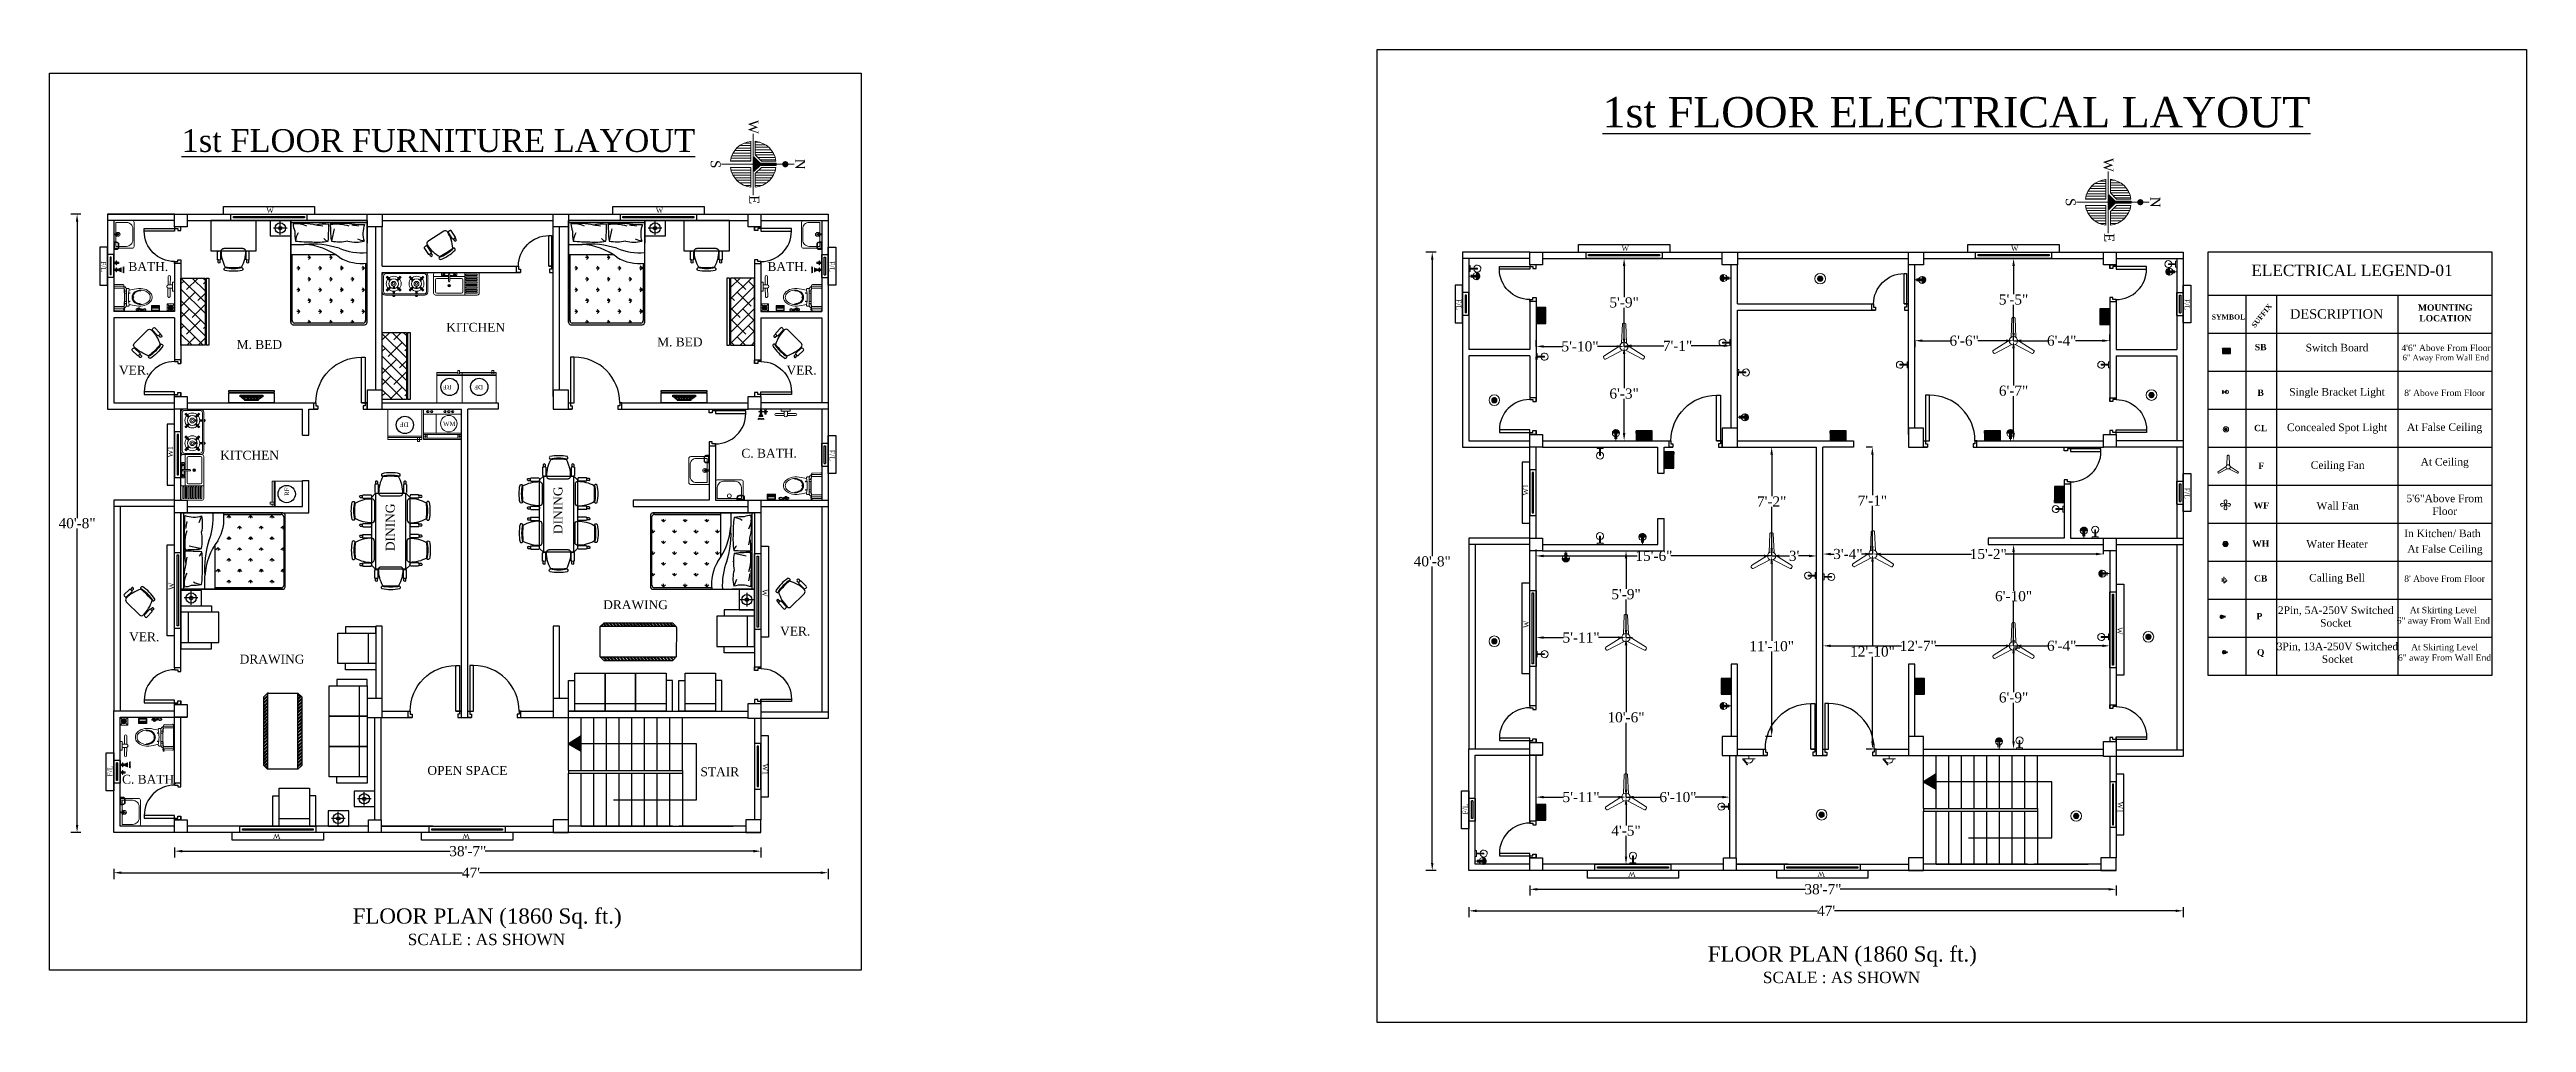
# Model space of a CAD drawing. Header units: inches. Extents: x -5597760 to 21122418, y -37133 to 23298423.
# Drawn here: x 2676 to 4632, y -24724 to -23956 of the extents above; entities that cross this region are included whole.
import ezdxf
from ezdxf.enums import TextEntityAlignment as Align

# ---------------------------------------------------------------- set-up
doc = ezdxf.new("R2010")
doc.units = ezdxf.units.IN
doc.header["$MEASUREMENT"] = 0
for name, color, linetype, lineweight in [('CONTINUOUS', 7, 'Continuous', 25), ('ELECTRICAL SYMBLE', 170, 'Continuous', 15), ('FIXTURE', 26, 'Continuous', 20), ('Fixture_Plumbing', 193, 'Continuous', 9), ('low wall', 30, 'Continuous', 9), ('North Sign', 7, 'Continuous', 5), ('Wall', 250, 'Continuous', 25)]:
    doc.layers.add(name, color=color, linetype=linetype, lineweight=lineweight)
for name, color, linetype in [('Dimention', 7, 'Continuous'), ('E-TEXT', 50, 'Continuous'), ('FURNITURE', 3, 'Continuous'), ('Text', 7, 'Continuous')]:
    doc.layers.add(name, color=color, linetype=linetype)
doc.styles.add('ATTR', font='romans.shx', dxfattribs={"width": 0.8, "height": 1.114828})
doc.styles.add('RS6', font='times.ttf')
doc.styles.get("Standard").update_dxf_attribs({"font": 'times.ttf', "height": 8})
doc.styles.add('style4', font='times.ttf')
doc.dimstyles.get("Standard").update_dxf_attribs({"dimtxt": 7, "dimasz": 6, "dimexe": 5, "dimexo": 4, "dimgap": 0.09, "dimtad": 0, "dimtih": 1, "dimtoh": 1, "dimdec": 0, "dimzin": 0, "dimdsep": 46, "dimlunit": 3, "dimtxsty": 'Standard', "dimcen": 0.09, "dimadec": 0, "dimazin": 0, "dimtfac": 1, "dimtdec": 0, "dimtofl": 0, "dimtmove": 0, "dimatfit": 3, "dimfxl": 3, "dimfxlon": 1, "dimtolj": 1, "dimtzin": 0, "dimarcsym": 0})

msp = doc.modelspace()

# ---------------------------------------------------------------- texts
at = {"attachment_point": 1}
for s, width, insert, char_height in [('{\\L\\C1;1st FLOOR ELECTRICAL LAYOUT}', 591.5, (3902.5, -23993.5, 0.1), 24), ('{\\L\\C1;1st FLOOR FURNITURE LAYOUT}', 396.5, (2780.5, -24018.9), 18)]:
    msp.add_mtext_dynamic_manual_height_columns(s, width=width, gutter_width=120, heights=[0], dxfattribs=dict(at, insert=insert, char_height=char_height))
at = {"lineweight": -3, "char_height": 4, "width": 612.207, "attachment_point": 1}
for insert in [(2847.5, -24081), (3155, -24081), (3917.5, -24111, 0.1), (4225, -24111, 0.1)]:
    msp.add_mtext('W', dxfattribs=dict(at, insert=insert))
at = {"lineweight": -3, "width": 612.207}
for s, insert, char_height, attachment_point, rotation in [('{\\H0.3657x;F\\H1x;/L}', (2716.9, -24123.1), 10.938, 7, 270), ('{\\H0.3657x;F\\H1x;/L}', (3296.1, -24123.1), 10.938, 1, 270), ('{\\H0.3657x;F\\H1x;/L}', (3786.9, -24153.1, 0.1), 10.938, 7, 270), ('{\\H0.3657x;F\\H1x;/L}', (4366, -24153.1, 0.1), 10.938, 1, 270), ('W1', (2769.7, -24278.1), 4, 1, 90), ('{\\H0.3657x;F\\H1x;/L}', (3296.1, -24272.1), 10.938, 1, 270), ('W1', (3839.7, -24308.2, 0.1), 4, 1, 90), ('{\\H0.3657x;F\\H1x;/L}', (4366, -24302.1, 0.1), 10.938, 1, 270), ('W', (2770.3, -24382.8), 4, 1, 90), ('W', (3243, -24382.3), 4, 1, 270), ('W', (3840.2, -24412.8, 0.1), 4, 1, 90), ('W', (4312.9, -24412.3, 0.1), 4, 1, 270), ('{\\H0.3657x;F\\H1x;/L}', (2721.9, -24530.3), 10.938, 1, 90), ('W1', (3243.3, -24520.1), 4, 1, 270), ('{\\H0.3657x;F\\H1x;/L}', (3791.9, -24560.3, 0.1), 10.938, 1, 90), ('W1', (4313.3, -24550.1, 0.1), 4, 1, 270), ('W', (2858.5, -24579.5), 4, 1, 180), ('W', (3008, -24579.5), 4, 1, 180), ('W', (3928.5, -24609.5, 0.1), 4, 1, 180), ('W', (4078, -24609.5, 0.1), 4, 1, 180)]:
    msp.add_mtext(s, dxfattribs=dict(at, insert=insert, char_height=char_height, attachment_point=attachment_point, rotation=rotation))
at = {"lineweight": 30, "char_height": 7}
for s, insert, attachment_point in [('BATH.', (2738.5, -24131.1), 7), ('BATH.', (3274.5, -24131.1), 9), ('KITCHEN', (2989.5, -24171.9), 1), ('M. BED', (2824, -24185.5), 1), ('M. BED', (3156, -24183.5), 1), ('VER.', (2731.1, -24212.9), 7), ('VER.', (3281.9, -24212.9), 9), ('KITCHEN', (2811, -24272.9), 1), ('C. BATH.', (3222.5, -24271.4), 1), ('DRAWING', (3113.4, -24391), 1), ('VER.', (2739.1, -24416.4), 1), ('VER.', (3253.1, -24411.9), 1), ('DRAWING', (2826.4, -24434), 1), ('OPEN SPACE', (2974.6, -24521.9), 1), ('STAIR', (3190.2, -24523), 1), ('C. BATH.', (2733.5, -24528.9), 1)]:
    msp.add_mtext(s, dxfattribs=dict(at, insert=insert, attachment_point=attachment_point))
at = {"lineweight": 30, "char_height": 7, "attachment_point": 1, "rotation": 90}
for insert in [(3074.2, -24338.7), (2941.7, -24352.2)]:
    msp.add_mtext('DINING', dxfattribs=dict(at, insert=insert))
at = {"linetype": 'ByBlock', "lineweight": -3, "char_height": 7, "width": 391.812, "attachment_point": 2}
for insert in [(3012.7, -24634.4), (4082.7, -24664.4, 0.1)]:
    msp.add_mtext('{\\H1.714x;    FLOOR PLAN (1860 Sq. ft.)\\P\\H0.7502x;     SCALE : AS SHOWN          }', dxfattribs=dict(at, insert=insert))
at = {"layer": 'E-TEXT', "color": 0, "lineweight": 25, "attachment_point": 5}
for s, insert, char_height, width in [('{\\fTimes New Roman|b1|i0|c0|p18;MOUNTING LOCATION}', (4567.9, -24164.1, -0.2), 5, 73.538), ('{\\fTimes New Roman|b0|i0|c0|p18;4\'6" Above From Floor}', (4568.5, -24191.7, -0.9), 5, 73.882), ('{\\fTimes New Roman|b0|i0|c0|p18;6" Away From Wall End}', (4568.2, -24200.1, -0.9), 4.5, 75.051), ("{\\fTimes New Roman|b0|i0|c0|p18;8' Above From Floor}", (4567.3, -24227.2, -0.9), 5, 73.882), ('{\\fTimes New Roman|b0|i0|c0|p18;At False Ceiling}', (4567.3, -24255.2, -0.9), 6, 73.882)]:
    msp.add_mtext(s, dxfattribs=dict(at, insert=insert, char_height=char_height, width=width))
at = {"layer": 'E-TEXT', "color": 1, "lineweight": 25, "attachment_point": 5}
for s, insert, char_height, width in [('{\\fTimes New Roman|b0|i0|c0|p18;At Ceiling}', (4567.4, -24282.6, -0.9), 6, 73.882), ('{\\fTimes New Roman|b0|i0|c0|p18;5\'6"Above From Floor}', (4567.4, -24315.6, -0.9), 6, 73.882), ('{\\fTimes New Roman|b0|i0|c0|p18;In Kitchen/ Bath}', (4565.6, -24338.2, -0.9), 6, 67.639), ('{\\fTimes New Roman|b0|i0|c0|p18;At False Ceiling}', (4567.6, -24351.5, -0.9), 6, 73.882), ("{\\fTimes New Roman|b0|i0|c0|p18;8' Above From Floor}", (4567.3, -24374, -0.9), 5, 73.882), ('{\\fTimes New Roman|b0|i0|c0|p18;At Skirting Level\\P6" away From Wall End}', (4566.3, -24403.7, -0.9), 5, 73.882), ('{\\fTimes New Roman|b0|i0|c0|p18;At Skirting Level\\P6" away From Wall End}', (4567.3, -24433, -0.9), 5, 73.882)]:
    msp.add_mtext(s, dxfattribs=dict(at, insert=insert, char_height=char_height, width=width))
at = {"layer": 'ELECTRICAL SYMBLE', "color": 0, "lineweight": 25, "char_height": 6, "width": 103.906, "attachment_point": 5}
for s, insert in [('{\\fTimes New Roman|b0|i0|c0|p18;Switch Board}', (4482.4, -24191.5, -0.9)), ('{\\fTimes New Roman|b0|i0|c0|p18;Single Bracket Light}', (4482.4, -24227.4, -0.9)), ('{\\fTimes New Roman|b0|i0|c0|p18;Concealed Spot Light}', (4482.4, -24255.4, -0.9))]:
    msp.add_mtext(s, dxfattribs=dict(at, insert=insert))
at = {"layer": 'ELECTRICAL SYMBLE', "lineweight": 25, "char_height": 6, "width": 103.906, "attachment_point": 5}
for s, insert in [('{\\fTimes New Roman|b0|i0|c0|p18;Ceiling Fan}', (4482.9, -24285.2, -0.9)), ('{\\fTimes New Roman|b0|i0|c0|p18;Wall Fan}', (4482.9, -24316.4, -0.9)), ('{\\fTimes New Roman|b0|i0|c0|p18;Water Heater}', (4482.4, -24346.6, -0.9)), ('{\\fTimes New Roman|b0|i0|c0|p18;Calling Bell}', (4482.4, -24374.2, -0.9)), ('{\\fTimes New Roman|b0|i0|c0|p18;2Pin, 5A-250V Switched Socket}', (4481.4, -24403.9, -0.9)), ('{\\fTimes New Roman|b0|i0|c0|p18;3Pin, 13A-250V Switched Socket}', (4482.7, -24432.5, -0.9))]:
    msp.add_mtext(s, dxfattribs=dict(at, insert=insert))
at = {"layer": 'FURNITURE', "color": 18, "true_color": 0x000000, "style": 'RS6'}
for s, rotation, p in [('RF', 180, (2993.5, -24220.9)), ('DF', 180, (3018.5, -24220.9)), ('DF', 180, (2959.7, -24250.6)), ('RF', 90, (2865.4, -24308.5))]:
    msp.add_text(s, height=3.5, rotation=rotation, dxfattribs=at).set_placement(p)
msp.add_text('WM', height=3.5, dxfattribs=at).set_placement((2987, -24253.4))
at = {"layer": 'Text', "color": 0, "lineweight": 25, "ltscale": 3, "attachment_point": 5}
for s, insert, char_height, width in [('{\\fTimes New Roman|b0|i0|c0|p18;ELECTRICAL LEGEND-01}', (4494.2, -24130.5, -0.2), 9, 185.347), ('{\\fTimes New Roman|b1|i0|c0|p18;SYMBOL}', (4396.7, -24167.3, -1.2), 4, 26.244), ('{\\fTimes New Roman|b0|i0|c0|p18;\\C256;DESCRIPTION}', (4482.1, -24164.9, -0.2), 7.5, 88.809), ('{\\fTimes New Roman|b1|i0|c0|p18;SB}', (4422.1, -24191.1, -0.9), 5, 26.244), ('{\\fTimes New Roman|b1|i0|c0|p18;B}', (4422.1, -24227.1, -0.9), 5, 26.244), ('{\\fTimes New Roman|b1|i0|c0|p18;CL}', (4422.1, -24255, -0.9), 5, 26.244)]:
    msp.add_mtext(s, dxfattribs=dict(at, insert=insert, char_height=char_height, width=width))
at = {"layer": 'Text', "color": 0, "lineweight": 25, "ltscale": 3, "insert": (4422.9, -24166.2, -0.9), "char_height": 4, "width": 26.244, "attachment_point": 5, "rotation": 51.8059}
msp.add_mtext('{\\fTimes New Roman|b1|i0|c0|p18;SUFFIX}', dxfattribs=at)
at = {"layer": 'Text', "lineweight": 25, "ltscale": 3, "char_height": 5, "width": 26.244, "attachment_point": 5}
for s, insert in [('{\\fTimes New Roman|b1|i0|c0|p18;F}', (4422.6, -24284.8, -0.9)), ('{\\fTimes New Roman|b1|i0|c0|p18;WF}', (4422.6, -24316.1, -0.9)), ('{\\fTimes New Roman|b1|i0|c0|p18;WH}', (4422.1, -24346.3, -0.9)), ('{\\fTimes New Roman|b1|i0|c0|p18;CB}', (4422.1, -24373.8, -0.9)), ('{\\fTimes New Roman|b1|i0|c0|p18;P}', (4421.1, -24403.6, -0.9)), ('{\\fTimes New Roman|b1|i0|c0|p18;Q}', (4422.1, -24432.8, -0.9))]:
    msp.add_mtext(s, dxfattribs=dict(at, insert=insert))

# ---------------------------------------------------------------- blocks, each defined once
blk = doc.blocks.new('*D1121')
at = {"color": 0, "lineweight": -2, "transparency": 16777216}
for p, q in [((2775, -24586.2), (2775, -24594.2)), ((2781, -24589.2), (2992.7, -24589.2)), ((3232, -24589.2), (3020.3, -24589.2)), ((3238, -24586.2), (3238, -24594.2))]:
    blk.add_line(p, q, dxfattribs=at)
at = {"color": 0, "transparency": 16777216}
for points in [[(2781, -24588.2), (2781, -24590.2), (2775, -24589.2)], [(3232, -24588.2), (3232, -24590.2), (3238, -24589.2)]]:
    blk.add_solid(points, dxfattribs=at)
at = {"layer": 'Defpoints', "color": 0, "transparency": 16777216}
for p in [(2775, -24574.5), (3238, -24574.5), (3238, -24589.2)]:
    blk.add_point(p, dxfattribs=at)
at = {"color": 0, "lineweight": -3, "transparency": 16777216, "insert": (3006.5, -24589.2), "char_height": 8, "attachment_point": 5}
blk.add_mtext('\\A1;38\'-7"', dxfattribs=at)
blk = doc.blocks.new('Small Door')
at = {"color": 142}
for points in [[(1.5, 24), (1.5, 0), (3.5, 0), (3.5, 24)], [(0, 0), (1.5, 0), (1.5, -2.5), (3, -2.5), (3, -5), (0, -5)], [(29, 0), (27.5, 0), (27.5, -2.5), (26, -2.5), (26, -5), (29, -5)]]:
    blk.add_lwpolyline(points, close=True, dxfattribs=at)
blk.add_arc((3.5, 0), 24, 0, 90, dxfattribs=at)
blk = doc.blocks.new('*D1122')
at = {"color": 0, "lineweight": -2, "transparency": 16777216}
for p, q in [((2701, -24086), (2693, -24086)), ((2698, -24092), (2698, -24326.1)), ((2698, -24568.5), (2698, -24334.4)), ((2701, -24574.5), (2693, -24574.5))]:
    blk.add_line(p, q, dxfattribs=at)
at = {"color": 0, "transparency": 16777216}
for points in [[(2697, -24092), (2699, -24092), (2698, -24086)], [(2697, -24568.5), (2699, -24568.5), (2698, -24574.5)]]:
    blk.add_solid(points, dxfattribs=at)
at = {"layer": 'Defpoints', "color": 0, "transparency": 16777216}
for p in [(2775, -24086), (2698, -24574.5), (2775, -24574.5)]:
    blk.add_point(p, dxfattribs=at)
at = {"color": 0, "transparency": 16777216, "insert": (2698, -24330.2), "char_height": 8, "attachment_point": 5}
blk.add_mtext('\\A1;40\'-8"', dxfattribs=at)
blk = doc.blocks.new('Door')
at = {"color": 142}
for points in [[(1.5, 36), (1.5, 0), (4.5, 0), (4.5, 36)], [(0, 0), (1.5, 0), (1.5, -2.5), (3, -2.5), (3, -5), (0, -5)], [(42, 0), (40.5, 0), (40.5, -2.5), (39, -2.5), (39, -5), (42, -5)]]:
    blk.add_lwpolyline(points, close=True, dxfattribs=at)
blk.add_arc((4.5, 0), 36, 0, 90, dxfattribs=at)
blk = doc.blocks.new('North')
at = {"layer": 'North Sign'}
h = blk.add_hatch(color=1, dxfattribs=at)
edge = h.paths.add_edge_path()
edge.add_line((1.4, -22.6), (1.4, -22.6))
edge.add_line((1.4, -22.6), (1.4, -42.8))
edge.add_line((1.4, -42.8), (-1.4, -42.8))
edge.add_line((-1.4, -42.8), (-1.4, -22.6))
edge.add_arc((0, -54.3), 31.7, 87.4875, 92.5125, ccw=False)
h = blk.add_hatch(color=1, dxfattribs=at)
h.paths.add_polyline_path([(0, -50.5), (-9.1, -50.5), (-1.4, -42.8), (0, -42.8)])
h.paths.add_polyline_path([(9.1, -50.5), (0, -50.5), (0, -42.8), (1.4, -42.8)])
for p, q in [((-18, -48.7), (-18, -28.9)), ((-14.8, -48.7), (-14.8, -26.7)), ((-11.7, -48.7), (-11.7, -25.1)), ((-8.5, -45.5), (-8.5, -23.9)), ((-5.3, -42.3), (-5.3, -23.1)), ((-4, -22.9), (-4.2, -22.9)), ((4.2, -22.9), (4, -22.9)), ((4.2, -41.3), (4.2, -22.9)), ((7.4, -44.4), (7.4, -23.6)), ((10.6, -47.6), (10.6, -24.6)), ((13.8, -48.7), (13.8, -26.1)), ((17, -48.7), (17, -28.1)), ((20.1, -48.7), (20.1, -30.8)), ((-4, -54.2), (-28.7, -54.2)), ((-28.7, -54.2), (-28.7, -54.2)), ((-27.6, -48.7), (-27.6, -43)), ((-26.5, -62.8), (-26.5, -54.2)), ((-24.4, -48.7), (-24.4, -36)), ((-23.3, -68.4), (-23.3, -54.2)), ((-21.2, -48.7), (-21.2, -31.9)), ((-20.1, -72.1), (-20.1, -54.2)), ((-17, -74.7), (-17, -54.2)), ((-13.8, -76.8), (-13.8, -54.2)), ((-10.6, -78.2), (-10.6, -54.2)), ((-7.4, -79.3), (-7.4, -54.2)), ((-4.2, -79.9), (-4.2, -54.2)), ((-4, -80), (-4, -54.2)), ((4, -54.2), (28.7, -54.2)), ((4, -80), (4, -54.2)), ((4.2, -79.9), (4.2, -54.2)), ((7.4, -79.3), (7.4, -54.2)), ((10.6, -78.2), (10.6, -54.2)), ((13.8, -76.8), (13.8, -54.2)), ((17, -74.7), (17, -54.2)), ((20.1, -72.1), (20.1, -54.2)), ((23.3, -48.7), (23.3, -34.5)), ((23.3, -68.4), (23.3, -54.2)), ((26.5, -48.7), (26.5, -40.1)), ((26.5, -62.8), (26.5, -54.2)), ((28.7, -54.2), (28.7, -54.2)), ((-4, -80), (-4, -80)), ((4, -80), (4, -80))]:
    blk.add_line(p, q, dxfattribs=at)
at = {"layer": 'North Sign', "color": 1}
for p, q in [((-1.4, -42.8), (-9.1, -50.5)), ((-9.1, -50.5), (9.1, -50.5)), ((1.4, -42.8), (9.1, -50.5))]:
    blk.add_line(p, q, dxfattribs=at)
at = {"layer": 'North Sign'}
for points in [[(0, 0), (0, -91.2)], [(38.8, -51.4), (-38.3, -51.4)], [(-5.9, -51.4), (-14.4, -51.4)], [(14.4, -51.4), (28.8, -51.4)]]:
    blk.add_lwpolyline(points, dxfattribs=at)
for points in [[(-4, -22.9), (-4, -22.9), (-4, -41), (-11.7, -48.7), (-28.7, -48.7), (-28.7, -48.7, -0.347379)], [(4, -41), (11.7, -48.7), (28.7, -48.7), (28.7, -48.7, 0.347379), (4, -22.9), (4, -22.9)]]:
    blk.add_lwpolyline(points, format="xyb", close=True, dxfattribs=at)
at = {"layer": 'North Sign', "color": 1, "const_width": 3.89}
blk.add_lwpolyline([(1.9, -11.1, -1), (-1.9, -11.1, -1)], format="xyb", close=True, dxfattribs=at)
at = {"layer": 'North Sign', "color": 1}
blk.add_lwpolyline([(1.4, -22.6), (1.4, -22.6), (1.4, -42.8), (-1.4, -42.8), (-1.4, -22.6, -0.021929)], format="xyb", close=True, dxfattribs=at)
at = {"layer": 'North Sign'}
for start, end in [(185.4231, 262.0478), (277.9522, 354.5769)]:
    blk.add_arc((0, -51.4), 28.8, start, end, dxfattribs=at)
at = {"layer": 'North Sign', "style": 'style4'}
for s, p in [('N', (-0.1, 7.6)), ('W', (-46.8, -51)), ('E', (44.5, -49.9)), ('S', (0, -98.4))]:
    blk.add_text(s, height=12.3, dxfattribs=at).set_placement(p, align=Align.MIDDLE_CENTER)
blk = doc.blocks.new('*D1123')
at = {"color": 0, "lineweight": -2, "transparency": 16777216}
for p, q in [((2727, -24603.2), (2727, -24611.2)), ((2733, -24606.2), (3002.3, -24606.2)), ((3285, -24606.2), (3015.7, -24606.2)), ((3291, -24603.2), (3291, -24611.2))]:
    blk.add_line(p, q, dxfattribs=at)
at = {"color": 0, "transparency": 16777216}
for points in [[(2733, -24605.2), (2733, -24607.2), (2727, -24606.2)], [(3285, -24605.2), (3285, -24607.2), (3291, -24606.2)]]:
    blk.add_solid(points, dxfattribs=at)
at = {"layer": 'Defpoints', "color": 0, "transparency": 16777216}
for p in [(2727, -24484.5), (3291, -24484.5), (2727, -24606.2)]:
    blk.add_point(p, dxfattribs=at)
at = {"color": 0, "transparency": 16777216, "insert": (3009, -24606.2), "char_height": 8, "attachment_point": 5}
blk.add_mtext("\\A1;47'", dxfattribs=at)
blk = doc.blocks.new('*D1147')
at = {"color": 0, "lineweight": -2, "transparency": 16777216}
for p, q in [((3845, -24616.3), (3845, -24624.3)), ((3851, -24619.3), (4062.7, -24619.3)), ((4302, -24619.3), (4090.2, -24619.3)), ((4308, -24616.3), (4308, -24624.3))]:
    blk.add_line(p, q, dxfattribs=at)
at = {"color": 0, "transparency": 16777216}
for points in [[(3851, -24618.3), (3851, -24620.3), (3845, -24619.3)], [(4302, -24618.3), (4302, -24620.3), (4308, -24619.3)]]:
    blk.add_solid(points, dxfattribs=at)
at = {"layer": 'Defpoints', "color": 0, "transparency": 16777216}
for p in [(3845, -24604.5), (4308, -24604.5), (4308, -24619.3)]:
    blk.add_point(p, dxfattribs=at)
at = {"color": 0, "lineweight": -3, "transparency": 16777216, "insert": (4076.5, -24619.3), "char_height": 8, "attachment_point": 5}
blk.add_mtext('\\A1;38\'-7"', dxfattribs=at)
blk = doc.blocks.new('*D1148')
at = {"color": 0, "lineweight": -2, "transparency": 16777216}
for p, q in [((3771, -24116), (3763, -24116)), ((3768, -24122), (3768, -24356.1)), ((3768, -24598.5), (3768, -24364.4)), ((3771, -24604.5), (3763, -24604.5))]:
    blk.add_line(p, q, dxfattribs=at)
at = {"color": 0, "transparency": 16777216}
for points in [[(3767, -24122), (3769, -24122), (3768, -24116)], [(3767, -24598.5), (3769, -24598.5), (3768, -24604.5)]]:
    blk.add_solid(points, dxfattribs=at)
at = {"layer": 'Defpoints', "color": 0, "transparency": 16777216}
for p in [(3845, -24116), (3768, -24604.5), (3845, -24604.5)]:
    blk.add_point(p, dxfattribs=at)
at = {"color": 0, "transparency": 16777216, "insert": (3768, -24360.3), "char_height": 8, "attachment_point": 5}
blk.add_mtext('\\A1;40\'-8"', dxfattribs=at)
blk = doc.blocks.new('*D1149')
at = {"color": 0, "lineweight": -2, "transparency": 16777216}
for p, q in [((3797, -24633.3), (3797, -24641.3)), ((3803, -24636.3), (4072.2, -24636.3)), ((4355, -24636.3), (4085.7, -24636.3)), ((4361, -24633.3), (4361, -24641.3))]:
    blk.add_line(p, q, dxfattribs=at)
at = {"color": 0, "transparency": 16777216}
for points in [[(3803, -24635.3), (3803, -24637.3), (3797, -24636.3)], [(4355, -24635.3), (4355, -24637.3), (4361, -24636.3)]]:
    blk.add_solid(points, dxfattribs=at)
at = {"layer": 'Defpoints', "color": 0, "transparency": 16777216}
for p in [(3797, -24514.5), (4361, -24514.5), (3797, -24636.3)]:
    blk.add_point(p, dxfattribs=at)
at = {"color": 0, "transparency": 16777216, "insert": (4079, -24636.3), "char_height": 8, "attachment_point": 5}
blk.add_mtext("\\A1;47'", dxfattribs=at)
blk = doc.blocks.new('A$C57792D97')
for p, q in [((2.1, 2.624), (0.6, 2.624)), ((0.6, 2.624), (0.6, 0.624)), ((0.6, 0.624), (0.6, 2.624)), ((0.6, 2.174), (0.6, 2.624)), ((2.1, 2.574), (0.6, 2.574)), ((2.1, 0.624), (2.1, 2.624)), ((2.1, 2.624), (2.1, 2.174)), ((0.6, 2.152), (0.866, 2.152)), ((0.6, 1.952), (1.477, 1.952)), ((0.63, 0.654), (0.63, 1.952)), ((1.549, 2.196), (1.552, 2.196)), ((0.778, 1.682), (0.722, 1.682)), ((0.778, 1.682), (0.739, 1.722)), ((0.778, 1.682), (0.739, 1.642)), ((0.991, 1.894), (0.934, 1.894)), ((0.991, 1.47), (0.934, 1.47)), ((0.991, 1.894), (0.951, 1.934)), ((0.991, 1.894), (0.951, 1.854)), ((0.991, 1.47), (0.951, 1.51)), ((0.991, 1.47), (0.951, 1.43)), ((1.203, 1.682), (1.146, 1.682)), ((1.203, 1.682), (1.163, 1.722)), ((1.203, 1.682), (1.163, 1.642)), ((1.415, 1.894), (1.359, 1.894)), ((1.415, 1.47), (1.359, 1.47)), ((1.415, 1.894), (1.375, 1.934)), ((1.415, 1.894), (1.375, 1.854)), ((1.415, 1.47), (1.375, 1.51)), ((1.415, 1.47), (1.375, 1.43)), ((1.627, 1.682), (1.571, 1.682)), ((1.627, 1.682), (1.587, 1.722)), ((1.627, 1.682), (1.587, 1.642)), ((1.839, 1.47), (1.783, 1.47)), ((1.839, 1.47), (1.799, 1.51)), ((1.839, 1.47), (1.799, 1.43)), ((2.051, 1.682), (1.995, 1.682)), ((2.051, 1.682), (2.011, 1.722)), ((2.051, 1.682), (2.011, 1.642)), ((2.07, 1.779), (2.07, 0.654)), ((0.778, 1.258), (0.722, 1.258)), ((0.778, 1.258), (0.739, 1.298)), ((0.778, 1.258), (0.739, 1.218)), ((0.991, 1.046), (0.934, 1.046)), ((0.991, 1.046), (0.951, 1.085)), ((0.991, 1.046), (0.951, 1.006)), ((1.203, 1.258), (1.146, 1.258)), ((1.203, 1.258), (1.163, 1.298)), ((1.203, 1.258), (1.163, 1.218)), ((1.415, 1.046), (1.359, 1.046)), ((1.415, 1.046), (1.375, 1.085)), ((1.415, 1.046), (1.375, 1.006)), ((1.627, 1.258), (1.571, 1.258)), ((1.627, 1.258), (1.587, 1.298)), ((1.627, 1.258), (1.587, 1.218)), ((1.839, 1.046), (1.783, 1.046)), ((1.839, 1.046), (1.799, 1.085)), ((1.839, 1.046), (1.799, 1.006)), ((2.051, 1.258), (1.995, 1.258)), ((2.051, 1.258), (2.011, 1.298)), ((2.051, 1.258), (2.011, 1.218)), ((0.642, 0.574), (2.05, 0.574)), ((2.02, 0.604), (0.672, 0.604)), ((0.778, 0.834), (0.722, 0.834)), ((0.778, 0.834), (0.739, 0.873)), ((0.778, 0.834), (0.739, 0.794)), ((0.991, 0.621), (0.934, 0.621)), ((0.991, 0.621), (0.951, 0.661)), ((0.991, 0.621), (0.973, 0.604)), ((1.203, 0.834), (1.146, 0.834)), ((1.203, 0.834), (1.163, 0.873)), ((1.203, 0.834), (1.163, 0.794)), ((1.415, 0.621), (1.359, 0.621)), ((1.415, 0.621), (1.375, 0.661)), ((1.415, 0.621), (1.397, 0.604)), ((1.627, 0.834), (1.571, 0.834)), ((1.627, 0.834), (1.587, 0.873)), ((1.627, 0.834), (1.587, 0.794)), ((1.839, 0.621), (1.783, 0.621)), ((1.839, 0.621), (1.799, 0.661)), ((1.839, 0.621), (1.821, 0.604)), ((2.051, 0.834), (1.995, 0.834)), ((2.051, 0.834), (2.011, 0.873)), ((2.051, 0.834), (2.011, 0.794))]:
    blk.add_line(p, q)
for centre, radius, start, end in [((0.812, 1.449), 1.116, 75.3755, 98.4519), ((0.713, 2.123), 0.435, 62.6153, 98.6623), ((1, 2.557), 0.352, 180.6066, 203.849), ((1.271, 1.693), 0.855, 85.0132, 101.9962), ((0.994, 1.509), 1.025, 76.8495, 84.445), ((-2.655, 2.494), 4.001, 355.9906, 0.7251), ((1.58, 0.437), 2.126, 84.0997, 95.547), ((7.229, 2.84), 5.861, 182.81, 184.1664), ((1.505, 1.754), 0.794, 71.9705, 99.0452), ((6.517, 1.168), 5.226, 165.6998, 168.4122), ((2.038, 6.474), 3.93, 266.5056, 270.1818), ((1.7, 1.509), 1.025, 76.8495, 84.445), ((2.523, 2.365), 0.505, 159.2551, 197.4606), ((1.746, 2.391), 1.069, 178.7205, 189.3246), ((1.038, 2.187), 0.348, 146.8128, 174.9884), ((0.996, 4.793), 2.594, 263.2521, 270.4789), ((1.015, 0.392), 1.766, 72.4208, 94.846), ((0.79, 0.887), 1.267, 53.0057, 86.5496), ((1.122, 3.426), 1.23, 265.1643, 280.0187), ((1.355, 2.345), 0.132, 217.4973, 261.5591), ((2.452, 2.391), 1.069, 178.7205, 189.3246), ((1.559, 3.137), 0.933, 260.0314, 280.1788), ((2.011, 3.233), 1.246, 248.2311, 274.1028), ((1.891, 2.852), 0.656, 255.2386, 283.2855), ((2.608, 3.893), 1.772, 246.8027, 251.3608), ((1.991, 2.617), 0.841, 238.5747, 277.4412), ((0.652, 0.624), 0.0518, 180.9151, 258.7324), ((0.679, 0.652), 0.0487, 177.8916, 261.664), ((2.02, 0.654), 0.05, 270, 0), ((2.05, 0.624), 0.05, 270, 0)]:
    blk.add_arc(centre, radius, start, end)
blk = doc.blocks.new('A$C4CB008C5')
for p, q in [((3.279, 3.019), (2.679, 3.019)), ((2.679, 3.019), (2.679, 2.569)), ((2.975, 2.6), (2.975, 2.992)), ((3.279, 2.569), (3.279, 3.019)), ((2.679, 2.569), (3.279, 2.569)), ((3.174, 2.796), (2.776, 2.796))]:
    blk.add_line(p, q)
for radius in [0.15, 0.05]:
    blk.add_circle((2.975, 2.796), radius)
blk = doc.blocks.new('Chair')
at = {"layer": 'FURNITURE', "color": 7}
for p, q in [((7, 12), (9, 12)), ((7, 10.4), (9, 10.4)), ((9.2, 12.5), (15.7, 12.5)), ((9.2, 9.9), (15.7, 9.9)), ((18.2, -7.6), (18.2, 7.5)), ((7, -10.5), (9, -10.5)), ((7, -12.1), (9, -12.1)), ((9.2, -10), (15.7, -10)), ((9.2, -12.6), (15.7, -12.6))]:
    blk.add_line(p, q, dxfattribs=at)
for centre, radius, start, end in [((32.2, 0), 32.2, 167.6022, 192.3979), ((1.8, 6.2), 1.21, 34.2902, 145.7098), ((34.2, 0), 32.2, 167.6022, 192.3979), ((78.6, 0), 75.8, 175.394, 184.6548), ((16.1, -17.4), 26.9, 89.8781, 119.1061), ((7.4, 11.2), 0.871, 114.8956, 245.3355), ((11.4, 11.2), 2.51, 148.9512, 211.0489), ((13.6, 11.2), 2.51, 328.9511, 31.0489), ((16.2, 7.5), 1.95, 359.252, 92.1868), ((1.8, -6.2), 1.21, 214.2916, 325.7084), ((16.1, 17.3), 26.9, 240.9069, 270.1216), ((7.4, -11.3), 0.871, 114.6643, 245.1047), ((11.4, -11.3), 2.51, 148.9512, 211.0489), ((13.6, -11.3), 2.51, 328.9511, 31.0489), ((16.2, -7.6), 1.95, 267.8136, 0.748)]:
    blk.add_arc(centre, radius, start, end, dxfattribs=at)
at = {"layer": 'FURNITURE', "color": 7, "style": 'ATTR', "width": 0.8, "flags": 9}
blk.add_attdef('ESTCODE', (0, 0), '', height=0.00502, rotation=90, dxfattribs=at)
blk = doc.blocks.new('Cab')
at = {"layer": 'FURNITURE', "ltscale": 3, "true_color": 0x000000}
h = blk.add_hatch(dxfattribs=at)
h.set_pattern_fill('ANSI38', color=18, scale=50, style=0)
h.set_pattern_definition([(45, (0, 2), (-4.4194, 4.4194), []), (135, (0, 2), (-13.25825, 4.4194), [15.625, -9.375])])
h.paths.add_polyline_path([(0, 0), (0, -19), (53, -19), (53, 0)])
at = {"layer": 'FURNITURE', "color": 18, "ltscale": 3, "true_color": 0x000000}
for p, q in [((53, -19), (0, -19)), ((2, -20), (2, -19)), ((51, -19), (51, -20)), ((53, -20), (0, -20))]:
    blk.add_line(p, q, dxfattribs=at)
for points in [[(0, -19), (0, 0), (53, 0), (53, -19)], [(53, -20), (53, -22), (0, -22), (0, -20)]]:
    blk.add_lwpolyline(points, dxfattribs=at)
blk = doc.blocks.new('tv stand')
at = {"layer": 'FURNITURE', "color": 18, "ltscale": 3, "true_color": 0x000000}
for p, q in [((13, 0), (0, 0)), ((0, 0), (0, -60)), ((13, -60), (13, 0)), ((14, -60), (14, 0)), ((3, -21), (3, -39)), ((4, -21), (3, -21)), ((7, -17), (4, -21)), ((4, -21), (4, -39)), ((4, -21), (7, -21)), ((4, -23), (7, -23)), ((4, -25), (7, -25)), ((4, -27), (7, -27)), ((4, -29), (7, -29)), ((4, -31), (7, -31)), ((8, -17), (7, -17)), ((7, -17), (7, -43)), ((14, -2), (13, -2)), ((0, -60), (13, -60)), ((4, -39), (3, -39)), ((4, -33), (7, -33)), ((4, -35), (7, -35)), ((4, -37), (7, -37)), ((4, -39), (7, -43)), ((4, -39), (7, -39)), ((8, -43), (7, -43)), ((13, -58), (14, -58))]:
    blk.add_line(p, q, dxfattribs=at)
blk.add_lwpolyline([(14, -60), (16, -60), (16, 0), (14, 0)], dxfattribs=at)
blk.add_lwpolyline([(10, -15), (8, -15), (8, -45), (10, -45)], close=True, dxfattribs=at)
blk = doc.blocks.new('A$C30337B08')
at = {"layer": 'FIXTURE'}
for p, q in [((0.4, 27.8), (0.4, 26.2)), ((0.5, 27.8), (0.5, 26.2)), ((0.6, 27.8), (0.6, 26.2)), ((1, 2.5), (1, 33.5)), ((2, 3), (2, 33)), ((4.1, 27.5), (2, 27.5)), ((4.1, 27), (2, 27)), ((4.1, 26.5), (2, 26.5)), ((16.5, 36), (3.5, 36)), ((16, 35), (4, 35)), ((4.1, 32.2), (6.9, 29.4)), ((6.9, 24.6), (4.1, 21.8)), ((4.4, 32.6), (7.3, 29.8)), ((7.3, 24.2), (4.4, 21.4)), ((4.8, 32.9), (7.6, 30.1)), ((7.6, 23.9), (4.8, 21.1)), ((8.2, 27.5), (6.1, 27.5)), ((8.1, 27), (6.1, 27)), ((8.2, 26.5), (6.1, 26.5)), ((15.2, 32.9), (12.4, 30.1)), ((12.4, 23.9), (15.2, 21.1)), ((15.6, 32.6), (12.8, 29.8)), ((12.8, 24.2), (15.6, 21.4)), ((15.9, 32.2), (13.1, 29.4)), ((13.1, 24.6), (15.9, 21.8)), ((18, 33), (18, 3)), ((19, 33.5), (19, 2.5)), ((0.4, 9.8), (0.4, 8.2)), ((0.5, 9.8), (0.5, 8.2)), ((0.6, 9.8), (0.6, 8.2)), ((4.1, 9.5), (2, 9.5)), ((4.1, 9), (2, 9)), ((4.1, 8.5), (2, 8.5)), ((16, 1), (4, 1)), ((6.9, 11.4), (4.1, 14.2)), ((4.1, 3.8), (6.9, 6.6)), ((7.3, 11.8), (4.4, 14.6)), ((4.4, 3.4), (7.3, 6.2)), ((7.6, 12.1), (4.8, 14.9)), ((4.8, 3.1), (7.6, 5.9)), ((8.2, 9.5), (6.1, 9.5)), ((8.1, 9), (6.1, 9)), ((8.2, 8.5), (6.1, 8.5)), ((12.4, 12.1), (15.2, 14.9)), ((15.2, 3.1), (12.4, 5.9)), ((12.8, 11.8), (15.6, 14.6)), ((15.6, 3.4), (12.8, 6.2)), ((13.1, 11.4), (15.9, 14.2)), ((15.9, 3.8), (13.1, 6.6)), ((16.5, 0), (3.5, 0))]:
    blk.add_line(p, q, dxfattribs=at)
for points in [[(0, 27, -0.063415), (0, 27.3, -0.076468), (0.1, 27.5, -0.107136), (0.3, 27.7, -0.147373), (0.5, 27.8, -0.147373), (0.7, 27.7, -0.107136), (0.8, 27.5, -0.076468), (0.9, 27.3, -0.063415), (1, 27, -0.063415), (0.9, 26.7, -0.076468), (0.8, 26.5, -0.107136), (0.7, 26.3, -0.147373), (0.5, 26.2, -0.147373), (0.3, 26.3, -0.107136), (0.1, 26.5, -0.076468), (0, 26.7, -0.063415)], [(0, 9, -0.063415), (0, 9.3, -0.076468), (0.1, 9.5, -0.107136), (0.3, 9.7, -0.147373), (0.5, 9.8, -0.147373), (0.7, 9.7, -0.107136), (0.8, 9.5, -0.076468), (0.9, 9.3, -0.063415), (1, 9, -0.063415), (0.9, 8.7, -0.076468), (0.8, 8.5, -0.107136), (0.7, 8.3, -0.147373), (0.5, 8.2, -0.147373), (0.3, 8.3, -0.107136), (0.1, 8.5, -0.076468), (0, 8.7, -0.063415)]]:
    blk.add_lwpolyline(points, format="xyb", close=True, dxfattribs=at)
for centre, radius in [((10, 27), 5.89), ((10, 27), 3.89), ((10, 27), 1.89), ((10, 27), 0.895), ((10, 9), 5.89), ((10, 9), 3.89), ((10, 9), 1.89), ((10, 9), 0.895)]:
    blk.add_circle(centre, radius, dxfattribs=at)
for centre, radius, start, end in [((3.5, 33.5), 2.5, 90, 180), ((4, 33), 2, 90, 180), ((16, 33), 2, 0, 90), ((16.5, 33.5), 2.5, 0, 90), ((3.5, 2.5), 2.5, 180, 270), ((4, 3), 2, 180, 270), ((16, 3), 2, 270, 0), ((16.5, 2.5), 2.5, 270, 0)]:
    blk.add_arc(centre, radius, start, end, dxfattribs=at)
blk = doc.blocks.new('GFAUCETT')
for p, q in [((-4.999995, -0.75), (-4.427275, -0.75)), ((-4.999995, -1.25), (-4.999995, -0.75)), ((-4.427275, -1.25), (-4.999995, -1.25)), ((-0.500005, -1), (-0.500005, -6.5)), ((0.499995, -6.5), (0.499995, -1)), ((4.999995, -0.75), (4.427295, -0.75)), ((4.427295, -1.25), (4.999995, -1.25)), ((4.999995, -1.25), (4.999995, -0.75))]:
    blk.add_line(p, q)
blk.add_lwpolyline([(-0.500005, -2), (-5.999995, -2), (-5.999995, 0), (5.999995, 0), (5.999995, -2), (0.499995, -2)])
for centre in [(-3.999995, -1), (3.999995, -1)]:
    blk.add_circle(centre, 0.5)
for centre, start, end in [((-0.000005, -1), 0, 180), ((-0.000005, -6.5), 180, 0)]:
    blk.add_arc(centre, 0.5, start, end)
at = {"style": 'ATTR', "width": 0.8, "flags": 9}
blk.add_attdef('ESTCODE', (0, 0), '', height=0.7, dxfattribs=at)
blk = doc.blocks.new('Sink')
at = {"layer": 'Fixture_Plumbing'}
for p, q in [((-12.3, 9), (-12.3, -6)), ((-0.5, 7.2), (-12.3, 7.2)), ((22.2, 10.5), (-10.8, 10.5)), ((-10.8, 4.6), (-10.8, -5)), ((-0.5, 5.6), (-9.8, 5.6)), ((12.3, 7.2), (0.5, 7.2)), ((9.8, 5.6), (0.5, 5.6)), ((10.8, -5), (10.8, 4.6)), ((12.3, -7.5), (12.3, 10.5)), ((13.2, 9), (22.2, 9)), ((13.2, 8), (13.2, 9)), ((13.2, 8), (22.2, 8)), ((13.2, 7), (22.2, 7)), ((13.2, 6), (13.2, 7)), ((13.2, 6), (22.2, 6)), ((13.2, 5), (22.2, 5)), ((13.2, 4), (13.2, 5)), ((13.2, 4), (22.2, 4)), ((13.2, 3), (22.2, 3)), ((13.2, 2), (13.2, 3)), ((13.2, 2), (22.2, 2)), ((13.2, 1), (22.2, 1)), ((13.2, 0), (13.2, 1)), ((22.2, 9), (22.2, 8)), ((22.2, 7), (22.2, 6)), ((22.2, 5), (22.2, 4)), ((22.2, 3), (22.2, 2)), ((22.2, 1), (22.2, 0)), ((23.7, -6), (23.7, 9)), ((-10.8, -7.5), (22.2, -7.5)), ((-10.8, -7.5), (22.2, -7.5)), ((-9.8, -6), (9.8, -6)), ((13.2, 0), (22.2, 0)), ((13.2, 0), (22.2, 0)), ((13.2, -1), (22.2, -1)), ((13.2, -2), (13.2, -1)), ((13.2, -2), (22.2, -2)), ((13.2, -3), (22.2, -3)), ((13.2, -4), (13.2, -3)), ((13.2, -4), (22.2, -4)), ((13.2, -5), (22.2, -5)), ((13.2, -6), (13.2, -5)), ((13.2, -6), (22.2, -6)), ((22.2, -1), (22.2, -2)), ((22.2, -3), (22.2, -4)), ((22.2, -5), (22.2, -6))]:
    blk.add_line(p, q, dxfattribs=at)
for radius in [1, 0.5]:
    blk.add_circle((0, 0), radius, dxfattribs=at)
for centre, radius, start, end in [((-10.8, 9), 1.5, 90, 180), ((-9.8, 4.6), 1, 90, 180), ((9.8, 4.6), 1, 0, 90), ((22.2, 9), 1.5, 0, 90), ((-10.8, -6), 1.5, 180, 270), ((-9.8, -5), 1, 180, 270), ((9.8, -5), 1, 270, 0), ((22.2, -6), 1.5, 270, 0)]:
    blk.add_arc(centre, radius, start, end, dxfattribs=at)
blk.add_blockref('GFAUCETT', (0, 9.9), dxfattribs=at)
blk = doc.blocks.new('Freeze-1')
at = {"layer": 'Fixture_Plumbing', "color": 18, "ltscale": 3, "true_color": 0x000000}
for p, q in [((0, -1.5), (-2, -1.5)), ((-2, -2.5), (18, -2.5)), ((1.5, -1.5), (18, -1.5))]:
    blk.add_line(p, q, dxfattribs=at)
blk.add_lwpolyline([(0, 0), (-2, 0), (-2, -24), (18, -24), (18, 0), (1.5, 0)], dxfattribs=at)
blk.add_lwpolyline([(0, -1.5), (0, 1.5), (1.5, 1.5), (1.5, -1.5)], close=True, dxfattribs=at)
blk = doc.blocks.new('Freeze-Deep')
at = {"layer": 'Fixture_Plumbing', "ltscale": 3}
for p, q in [((-18, 22.5), (-20, 22.5)), ((-20, 21.5), (7, 21.5)), ((-16.5, 22.5), (7, 22.5))]:
    blk.add_line(p, q, dxfattribs=at)
for points in [[(-18, 24), (-20, 24), (-20, 0), (7, 0), (7, 24), (-16.5, 24)], [(-18, 22.5), (-18, 25.5), (-16.5, 25.5), (-16.5, 22.5)]]:
    blk.add_lwpolyline(points, close=True, dxfattribs=at)
blk = doc.blocks.new('Washing Machine')
at = {"layer": 'Fixture_Plumbing'}
for p, q in [((0, -1), (30, -1)), ((30, -4), (0, -4)), ((3, -4), (3, -1)), ((10, -5), (10, -20)), ((27, -4), (27, -1)), ((0, -20), (30, -20)), ((0, -24), (0, -20)), ((3.5, -23), (3.5, -21)), ((6.5, -23), (6.5, -21)), ((17, -23), (17, -21)), ((20, -23), (20, -21)), ((23, -23), (23, -21))]:
    blk.add_line(p, q, dxfattribs=at)
at = {"layer": 'Fixture_Plumbing', "ltscale": 3}
blk.add_line((0, -5), (30, -5), dxfattribs=at)
blk.add_lwpolyline([(30, -24), (30, 0), (0, 0), (0, -24)], close=True, dxfattribs=at)
at = {"layer": 'Fixture_Plumbing'}
for centre, radius in [((1.5, -2.5), 0.5), ((20, -12.5), 6.5), ((28.5, -2.5), 0.5), ((3.5, -22), 1), ((6.5, -22), 1), ((17, -22), 1), ((20, -22), 1), ((23, -22), 1)]:
    blk.add_circle(centre, radius, dxfattribs=at)
blk = doc.blocks.new('Din')
at = {"layer": 'FURNITURE', "color": 18, "ltscale": 3, "true_color": 0x000000}
for p, q in [((-12, 72), (-12, 12)), ((12, 12), (12, 72))]:
    blk.add_line(p, q, dxfattribs=at)
blk.add_lwpolyline([(-12, 72), (12, 72), (15, 69), (15, 15), (12, 12), (-12, 12), (-15, 15), (-15, 69)], close=True, dxfattribs=at)
at = {"layer": 'FURNITURE', "color": 18, "true_color": 0x000000}
for p, rotation in [((0, 88.2), 270), ((31.2, 58.1), 180)]:
    blk.add_blockref('Chair', p, dxfattribs=dict(at, rotation=rotation))
at = {"layer": 'FURNITURE', "color": 18, "true_color": 0x000000, "xscale": -1}
for p, rotation in [((-31.2, 58.1), 180), ((0, -4.2), 270)]:
    blk.add_blockref('Chair', p, dxfattribs=dict(at, rotation=rotation))
at = {"layer": 'FURNITURE', "color": 18, "true_color": 0x000000}
blk.add_blockref('Chair', (-31.2, 27), dxfattribs=at)
at = {"layer": 'FURNITURE', "color": 18, "true_color": 0x000000, "xscale": -1}
blk.add_blockref('Chair', (31.2, 27), dxfattribs=at)
blk = doc.blocks.new('S 1')
at = {"layer": 'FURNITURE', "color": 3, "ltscale": 3}
for points in [[(0, -5), (0, 0), (24, 0), (24, -5)], [(6, -29), (6, -5)], [(6, -53), (6, -29)], [(6, -77), (6, -53)], [(0, -77), (0, -82), (24, -82), (24, -77)]]:
    blk.add_lwpolyline(points, dxfattribs=at)
for points in [[(0, -29), (30, -29), (30, -5), (0, -5)], [(0, -53), (30, -53), (30, -29), (0, -29)], [(0, -77), (30, -77), (30, -53), (0, -53)]]:
    blk.add_lwpolyline(points, close=True, dxfattribs=at)
blk = doc.blocks.new('S 2')
at = {"layer": 'FURNITURE', "color": 3, "ltscale": 3}
for points in [[(0, -5), (0, 0), (24, 0), (24, -5)], [(6, -5), (6, -29)], [(0, -29), (0, -34), (24, -34), (24, -29)]]:
    blk.add_lwpolyline(points, dxfattribs=at)
blk.add_lwpolyline([(0, -5), (30, -5), (30, -29), (0, -29)], close=True, dxfattribs=at)
blk = doc.blocks.new('COMOD')
at = {"layer": 'Fixture_Plumbing'}
for p, q in [((-12.2, 3.3), (-13, 3.3)), ((-12.6, 2.9), (-12.6, 3.7)), ((-8.6, -3.3), (-8.6, 3.3)), ((-12.2, -3.3), (-13, -3.3)), ((-12.6, -2.9), (-12.6, -3.7)), ((0, -8.7), (-6, -8.7))]:
    blk.add_line(p, q, dxfattribs=at)
for points in [[(-12, -5.6), (-16.1, -6.5, -0.088113), (-23, -6.8, -0.124068), (-27.7, -4.7, -0.086475), (-29.7, -2.4, -0.130408), (-30.2, 0, -0.130408), (-29.7, 2.4, -0.086475), (-27.7, 4.7, -0.124068), (-23, 6.8, -0.088113), (-16.1, 6.5), (-12, 5.6)], [(-21.2, 5.5, -0.136377), (-17.2, 4.4, -0.205105), (-14.7, 1.1, -0.668461), (-15.3, 1, 0.213245), (-17.4, 4, 0.134007), (-21.2, 5.1)], [(-15.7, 0), (-15.4, 0.6, -0.801198), (-15.3, 0.7, -0.05862), (-15.2, 0, -0.05862), (-15.3, -0.7, -0.801198), (-15.4, -0.6), (-15.7, 0)], [(-8.1, -8.6, -0.32142), (-10, -5.9), (-10, 5.9, -0.300027), (-8.3, 8.5)], [(-8.6, 4.8), (-8.6, 5.9, -0.194092), (-8.2, 6.9)], [(-8.3, 8.5, -0.019656), (-8.1, 8.6)], [(-8.2, 6.9, -0.203745), (-7.2, 7.3), (0, 7.3)], [(-8.1, 8.6, -0.081906), (-7.2, 8.7), (0, 8.7)], [(-21.2, -5.1, 0.134007), (-17.4, -4, 0.213245), (-15.3, -1, -0.668461), (-14.7, -1.1, -0.205105), (-17.2, -4.4, -0.136377), (-21.2, -5.5)], [(-8.1, -7, -0.216674), (-8.6, -5.9), (-8.6, -4.8)], [(-8.2, -6.9, 0.203745), (-7.2, -7.3), (0, -7.3)], [(-6, -8.7), (-7.6, -8.7), (-7.2, -8.7, -0.081902), (-8.1, -8.6)]]:
    blk.add_lwpolyline(points, format="xyb", dxfattribs=at)
for points in [[(-28.8, 0, 0.221073), (-27.2, -3.5, 0.102493), (-23.5, -5.4, 0.121565), (-18.9, -5.4, 0.187395), (-15, -2.5, 0.126952), (-14.4, 0, 0.126952), (-15, 2.5, 0.187395), (-18.9, 5.4, 0.121565), (-23.5, 5.4, 0.102493), (-27.2, 3.5, 0.221073)], [(-10, 7), (-10, -7), (-11.3, -7, -0.472458), (-12.1, -6, 0.097656), (-12.1, 6, -0.472458), (-11.3, 7)], [(0, 9.4), (0, -9.4, -0.421203), (-0.8, -10.2), (-7.3, -10, -0.384529), (-8, -9.3, -0.020097), (-8.4, 0, -0.020097), (-8, 9.3, -0.384529), (-7.3, 10), (-0.8, 10.2, -0.421203)]]:
    blk.add_lwpolyline(points, format="xyb", close=True, dxfattribs=at)
for points in [[(-10, 3.3), (-8.5, 3.3), (-8.5, 4.8), (-10, 4.8)], [(-10, -3.3), (-8.5, -3.3), (-8.5, -4.8), (-10, -4.8)]]:
    blk.add_lwpolyline(points, close=True, dxfattribs=at)
blk.add_lwpolyline([(-8.1, 8), (-8.6, 9.2), (-8.3, 11.1), (-7.5, 11), (-7.7, 9.9)], dxfattribs=at)
for centre, radius, start, end in [((-21.2, 5.3), 0.18, 92.9384, 267.0617), ((-21.2, -5.3), 0.181, 83.8644, 277.7384)]:
    blk.add_arc(centre, radius, start, end, dxfattribs=at)
blk = doc.blocks.new('Grating')
at = {"layer": 'Fixture_Plumbing'}
for p, q in [((0, 0), (1.9, -1.9)), ((0, -6), (0, 0)), ((0, 0), (6, 0)), ((6, 0), (4.1, -1.9)), ((6, 0), (6, -6)), ((1.9, -4.1), (0, -6)), ((6, -6), (0, -6)), ((4.1, -4.1), (6, -6))]:
    blk.add_line(p, q, dxfattribs=at)
for centre, radius in [((3, -3), 2), ((3, -3), 1.61), ((2, -3), 0.25), ((2.3, -2.3), 0.25), ((2.3, -3.7), 0.25), ((3, -2), 0.25), ((3, -3), 0.25), ((3, -4), 0.25), ((3.7, -2.3), 0.25), ((3.7, -3.7), 0.25), ((4, -3), 0.25)]:
    blk.add_circle(centre, radius, dxfattribs=at)
blk = doc.blocks.new('Tissu')
at = {"layer": 'Fixture_Plumbing'}
for p, q in [((0, 0), (6.4, 0)), ((0, -4), (0, 0)), ((6.4, 0), (6.4, -4)), ((6.4, -4), (0, -4)), ((0.4, -0.4), (6, -0.4)), ((0.4, -3.6), (0.4, -0.4)), ((6, -0.4), (0.4, -0.4)), ((6, -0.8), (0.4, -0.8)), ((6, -1.2), (0.4, -1.2)), ((6, -2), (0.4, -2)), ((6, -3.6), (0.4, -3.6)), ((0.4, -4), (0.8, -4)), ((0.4, -4.8), (0.4, -4)), ((0.8, -4.8), (0.4, -4.8)), ((0.8, -4), (0.8, -4.8)), ((5.6, -4), (6, -4)), ((5.6, -4.8), (5.6, -4)), ((6, -4.8), (5.6, -4.8)), ((6, -0.4), (6, -3.6)), ((6, -4), (6, -4.8))]:
    blk.add_line(p, q, dxfattribs=at)
blk = doc.blocks.new('HandShower')
at = {"layer": 'Fixture_Plumbing'}
for p, q in [((-2.8, 1.9), (-3.3, 1.9)), ((-3.3, 1.9), (-3.3, 1.4)), ((-3.3, 1.4), (-2.8, 1.4)), ((-2.3, 2.1), (-2.8, 2.1)), ((-2.8, 2.1), (-2.8, 1.3)), ((-2.8, 1.3), (-2.8, 2.1)), ((-2.8, 2.1), (-2.3, 2.1)), ((-2.3, 1.9), (-2.8, 1.9)), ((-2.8, 1.4), (-2.3, 1.4)), ((-2.8, 1.3), (-2.3, 1.3)), ((1.4, 2.2), (-2.3, 1.9)), ((-2.3, 1.3), (-2.3, 2.1)), ((-2.3, 1.9), (-2.3, 1.4)), ((-2.3, 1.4), (1.4, 1.2)), ((-0.3, 1.9), (-1.3, 1.8)), ((-1.3, 1.8), (-1.3, 1.6)), ((-1.3, 1.6), (-0.3, 1.4)), ((-1.3, 0), (-0.9, 0.6)), ((1.3, 0), (-1.3, 0)), ((-0.9, 0.6), (0.9, 0.6)), ((-0.3, 1.4), (-0.3, 1.9)), ((-0.3, 0.6), (-0.3, 1.3)), ((-0.3, 1.3), (0.4, 1.3)), ((0.4, 0.6), (-0.3, 0.6)), ((1.4, 2.2), (-0.2, 2.1)), ((-0.2, 2.1), (-0.2, 1.3)), ((-0.2, 1.3), (1.4, 1.2)), ((0.4, 1.3), (0.4, 0.6)), ((0.9, 0.6), (1.3, 0)), ((1.4, 1.2), (1.4, 2.2)), ((1.4, 1.2), (1.4, 2.2))]:
    blk.add_line(p, q, dxfattribs=at)
for centre, radius, start, end in [((-5.2, 1.3), 1.14, 59.6373, 268.8195), ((-5.2, 1.3), 0.702, 63.1189, 271.5338), ((-4.6, 3.7), 3.63, 259.3408, 319.7295), ((-4.6, 3.7), 3.19, 258.6253, 310.096), ((-3.6, 3.4), 1.97, 227.9057, 278.6181), ((-3.6, 3.4), 1.53, 226.1077, 281.1269), ((-4.6, 3.7), 3.19, 326.063, 335.0643), ((-0.6, 1.9), 1.16, 12.846, 152.8429), ((-4.6, 3.7), 3.63, 331.2813, 334.9093), ((-0.6, 1.9), 0.722, 18.4095, 152.2679), ((-0.2, 1.7), 0.462, 297.9981, 300.1615)]:
    blk.add_arc(centre, radius, start, end, dxfattribs=at)
blk = doc.blocks.new('Bas_Pds')
at = {"layer": 'Fixture_Plumbing'}
for points in [[(0, 0), (22, 0), (22, -14.5, -0.414214), (20.5, -16), (1.5, -16, -0.414214), (0, -14.5)], [(1.5, -1.5), (20.5, -1.5), (20.5, -10, -0.414214), (15.5, -15), (6.5, -15, -0.414214), (1.5, -10)]]:
    blk.add_lwpolyline(points, format="xyb", close=True, dxfattribs=at)
blk.add_circle((11, -3.5), 1.5, dxfattribs=at)
blk = doc.blocks.new('Shope Case')
at = {"layer": 'Fixture_Plumbing'}
for p, q in [((0, 0), (0, 2)), ((6, 0), (0, 0)), ((0.5, 0.5), (0.5, 2)), ((5.5, 0.5), (0.5, 0.5)), ((4, 4), (2, 4)), ((4, 3.5), (2, 3.5)), ((5.5, 0.5), (5.5, 2)), ((6, 0), (6, 2))]:
    blk.add_line(p, q, dxfattribs=at)
for centre, radius, start, end in [((2, 2), 2, 90, 180), ((2, 2), 1.5, 90, 180), ((4, 2), 2, 360, 90), ((4, 2), 1.5, 360, 90)]:
    blk.add_arc(centre, radius, start, end, dxfattribs=at)
blk = doc.blocks.new('Cock')
at = {"layer": 'Fixture_Plumbing'}
for p, q in [((0.5, -1.1), (0.5, 0)), ((-0.5, -1.9), (-1.6, -1.9)), ((-1.6, -1.9), (-1.6, -2.1)), ((-1.6, -2.1), (-0.5, -2.1)), ((-0.5, 0), (-0.5, -1.1)), ((-0.5, -2.9), (-0.5, -3.7)), ((-0.2, -4), (0.2, -4)), ((0.5, -1.9), (1.6, -1.9)), ((1.6, -2.1), (0.5, -2.1)), ((0.5, -3.7), (0.5, -2.9)), ((1.6, -1.9), (1.6, -2.1))]:
    blk.add_line(p, q, dxfattribs=at)
blk.add_lwpolyline([(-0.7, -1.9), (-1.6, -1.9), (-1.6, -2.1), (-0.7, -2.1), (-0.7, -2.3), (-0.7, -2.4), (-0.6, -2.5), (-0.6, -2.6), (-0.5, -2.7), (-0.5, -2.7), (-0.5, -2.8), (-0.5, -2.8), (-0.5, -3.7), (-0.5, -3.8), (-0.5, -3.8), (-0.4, -3.9), (-0.4, -3.9), (-0.4, -3.9), (-0.4, -4), (-0.3, -4), (-0.3, -4), (-0.2, -4), (0.2, -4), (0.3, -4), (0.3, -4), (0.4, -3.9), (0.4, -3.9), (0.4, -3.9), (0.5, -3.8), (0.5, -3.8), (0.5, -3.7), (0.5, -3.7), (0.5, -2.9), (0.5, -2.8), (0.5, -2.7), (0.6, -2.7), (0.6, -2.5), (0.7, -2.4), (0.7, -2.2), (0.7, -2.1), (1.6, -2.1), (1.6, -1.9), (0.7, -1.9), (0.7, -1.6), (0.7, -1.5), (0.6, -1.4), (0.6, -1.3), (0.5, -1.2), (0.5, -1.2), (0.5, 0), (-0.5, 0), (-0.5, -1.1), (-0.5, -1.2), (-0.5, -1.2), (-0.5, -1.3), (-0.6, -1.4), (-0.7, -1.5), (-0.7, -1.6), (-0.7, -1.7), (-0.7, -1.8), (-0.7, -1.9), (-1.6, -1.9), (-1.6, -2.1), (-0.7, -2.1)], dxfattribs=at)
blk.add_lwpolyline([(0.4, -1.7), (0.5, -2), (0.4, -2.3), (0.2, -2.5), (-0.2, -2.5), (-0.4, -2.3), (-0.5, -2), (-0.4, -1.7), (-0.2, -1.5), (0.2, -1.5)], close=True, dxfattribs=at)
blk.add_lwpolyline([(0.4, -2, -1), (-0.4, -2, -1)], format="xyb", close=True, dxfattribs=at)
for centre, radius, start, end in [((0.1, -1.8), 0.821, 142.6304, 166.4711), ((0.6, -2), 1.33, 162.7798, 173.6894), ((0.6, -2), 1.33, 186.386, 197.2957), ((0.3, -2.1), 1.03, 197.2957, 212.3126), ((-1, -2.9), 0.5, 0.0377, 32.3126), ((-1, -1.1), 0.5, 335.7811, 0.0377), ((-0.2, -3.7), 0.3, 180.0377, 270.0377), ((0.1, -1.8), 0.821, 97.6195, 127.4775), ((0.1, -2.2), 0.821, 232.598, 262.4559), ((-0.1, -1.8), 0.821, 51.1948, 82.4559), ((-0.1, -2.2), 0.821, 277.6195, 308.8807), ((0.2, -3.7), 0.3, 270.0377, 0.0377), ((0.9, -1.1), 0.407, 178.1777, 212.4229), ((1, -2.9), 0.5, 147.7628, 180.0377), ((-0.1, -1.8), 0.821, 13.6044, 35.212), ((-0.3, -2.1), 1.03, 327.7628, 342.7798), ((-0.6, -2), 1.33, 6.386, 17.2957), ((-0.6, -2), 1.33, 342.7798, 353.6894)]:
    blk.add_arc(centre, radius, start, end, dxfattribs=at)
blk = doc.blocks.new('Sower')
at = {"layer": 'Fixture_Plumbing'}
for p, q in [((-2.3, -5.9), (-2.4, -6.2)), ((-2.3, -5.9), (-2.4, -6.2)), ((-2.3, -5.9), (-2.4, -6.2)), ((-2.3, -5.9), (-2.4, -6.2)), ((-2.1, -5.6), (-2.2, -5.8)), ((-2.1, -5.6), (-2.2, -5.8)), ((-2.1, -5.6), (-2.2, -5.8)), ((-2.1, -5.6), (-2.2, -5.8)), ((-2, -5.2), (-2.1, -5.5)), ((-2, -5.2), (-2.1, -5.5)), ((-2, -5.2), (-2.1, -5.5)), ((-2, -5.2), (-2.1, -5.5)), ((-1.7, -5.9), (-1.7, -6.2)), ((-1.7, -5.9), (-1.7, -6.2)), ((-1.6, -5.6), (-1.6, -5.8)), ((-1.6, -5.6), (-1.6, -5.8)), ((-1.5, -3.8), (-1.5, -4)), ((-1.5, -3.8), (-1.5, -4)), ((-1.5, -3.8), (-1.5, -4)), ((-1.5, -3.8), (-1.5, -4)), ((-1.5, -5.2), (-1.5, -5.5)), ((-1.5, -5.2), (-1.5, -5.5)), ((-1.3, -3.4), (-1.4, -3.7)), ((-1.3, -3.4), (-1.4, -3.7)), ((-1.3, -3.4), (-1.4, -3.7)), ((-1.3, -3.4), (-1.4, -3.7)), ((-1.2, -3.1), (-1.3, -3.3)), ((-1.2, -3.1), (-1.3, -3.3)), ((-1.2, -3.1), (-1.3, -3.3)), ((-1.2, -3.1), (-1.3, -3.3)), ((-1, -2.7), (-1.1, -3)), ((-1, -2.7), (-1.1, -3)), ((-1, -2.7), (-1.1, -3)), ((-1, -2.7), (-1.1, -3)), ((-1.1, -3.8), (-1.1, -4)), ((-1.1, -3.8), (-1.1, -4)), ((-1, -5.6), (-1.1, -5.8)), ((-1, -5.6), (-1.1, -5.8)), ((-1.1, -5.9), (-1.1, -6.2)), ((-1.1, -5.9), (-1.1, -6.2)), ((-1, -2.6), (1, -2.6)), ((-1, -3.4), (-1, -3.7)), ((-1, -3.4), (-1, -3.7)), ((-1, -5.2), (-1, -5.5)), ((-1, -5.2), (-1, -5.5)), ((-0.9, -3.1), (-0.9, -3.3)), ((-0.9, -3.1), (-0.9, -3.3)), ((-0.8, -2.7), (-0.8, -3)), ((-0.8, -2.7), (-0.8, -3)), ((-0.6, -3.4), (-0.7, -3.7)), ((-0.6, -3.4), (-0.7, -3.7)), ((-0.7, -3.8), (-0.7, -4)), ((-0.7, -3.8), (-0.7, -4)), ((-0.6, -3.1), (-0.6, -3.3)), ((-0.6, -3.1), (-0.6, -3.3)), ((-0.5, -5.9), (-0.6, -6.2)), ((-0.5, -5.9), (-0.6, -6.2)), ((-0.5, -2.7), (-0.5, -3)), ((-0.5, -2.7), (-0.5, -3)), ((-0.5, -5.2), (-0.5, -5.5)), ((-0.5, -5.2), (-0.5, -5.5)), ((-0.5, -5.6), (-0.5, -5.8)), ((-0.5, -5.6), (-0.5, -5.8)), ((-0.3, -3.8), (-0.4, -4)), ((-0.3, -3.8), (-0.4, -4)), ((-0.2, -2.7), (-0.3, -3)), ((-0.2, -2.7), (-0.3, -3)), ((-0.3, -3.1), (-0.3, -3.3)), ((-0.3, -3.1), (-0.3, -3.3)), ((-0.3, -3.4), (-0.3, -3.7)), ((-0.3, -3.4), (-0.3, -3.7)), ((0, -2.7), (0, -3)), ((0, -2.7), (0, -3)), ((0, -3.1), (0, -3.3)), ((0, -3.1), (0, -3.3)), ((0, -3.4), (0, -3.7)), ((0, -3.4), (0, -3.7)), ((0, -3.8), (0, -4)), ((0, -3.8), (0, -4)), ((0, -5.2), (0, -5.5)), ((0, -5.2), (0, -5.5)), ((0, -5.6), (0, -5.8)), ((0, -5.6), (0, -5.8)), ((0, -5.9), (0, -6.2)), ((0, -5.9), (0, -6.2)), ((0.3, -2.7), (0.3, -3)), ((0.3, -2.7), (0.3, -3)), ((0.3, -3.1), (0.3, -3.3)), ((0.3, -3.1), (0.3, -3.3)), ((0.3, -3.4), (0.3, -3.7)), ((0.3, -3.4), (0.3, -3.7)), ((0.4, -3.8), (0.4, -4)), ((0.4, -3.8), (0.4, -4)), ((0.5, -2.7), (0.6, -3)), ((0.5, -2.7), (0.6, -3)), ((0.5, -5.2), (0.5, -5.5)), ((0.5, -5.2), (0.5, -5.5)), ((0.5, -5.6), (0.5, -5.8)), ((0.5, -5.6), (0.5, -5.8)), ((0.6, -3.1), (0.6, -3.3)), ((0.6, -3.1), (0.6, -3.3)), ((0.6, -3.4), (0.7, -3.7)), ((0.6, -3.4), (0.7, -3.7)), ((0.6, -5.9), (0.6, -6.2)), ((0.6, -5.9), (0.6, -6.2)), ((0.7, -3.8), (0.8, -4)), ((0.7, -3.8), (0.8, -4)), ((0.8, -2.7), (0.8, -3)), ((0.8, -2.7), (0.8, -3)), ((0.9, -3.1), (0.9, -3.3)), ((0.9, -3.1), (0.9, -3.3)), ((1, -2.7), (1.1, -3)), ((1, -2.7), (1.1, -3)), ((1, -3.4), (1, -3.7)), ((1, -3.4), (1, -3.7)), ((1, -5.2), (1, -5.5)), ((1, -5.2), (1, -5.5)), ((1, -5.6), (1.1, -5.8)), ((1, -5.6), (1.1, -5.8)), ((1.1, -3.8), (1.1, -4)), ((1.1, -3.8), (1.1, -4)), ((1.1, -5.9), (1.2, -6.2)), ((1.1, -5.9), (1.2, -6.2)), ((1.2, -3.1), (1.3, -3.3)), ((1.2, -3.1), (1.3, -3.3)), ((1.3, -3.4), (1.4, -3.7)), ((1.3, -3.4), (1.4, -3.7)), ((1.5, -3.8), (1.6, -4)), ((1.5, -3.8), (1.6, -4)), ((1.5, -5.2), (1.6, -5.5)), ((1.5, -5.2), (1.6, -5.5)), ((1.6, -5.6), (1.7, -5.8)), ((1.6, -5.6), (1.7, -5.8)), ((1.7, -5.9), (1.8, -6.2)), ((1.7, -5.9), (1.8, -6.2)), ((2, -5.2), (2.1, -5.5)), ((2, -5.2), (2.1, -5.5)), ((2.1, -5.6), (2.2, -5.8)), ((2.1, -5.6), (2.2, -5.8)), ((2.3, -5.9), (2.4, -6.2)), ((2.3, -5.9), (2.4, -6.2))]:
    blk.add_line(p, q, dxfattribs=at)
at = {"layer": 'Fixture_Plumbing', "ltscale": 0.5}
blk.add_lwpolyline([(-0.4, 0), (-0.4, -1), (-0.4, 0), (0.4, 0), (0.4, -1), (1, -2.6), (-1, -2.6), (-0.4, -1)], dxfattribs=at)
blk = doc.blocks.new('fcyhf')
at = {"layer": 'Fixture_Plumbing', "xscale": -1}
for name, p in [('Sower', (0, 1)), ('Cock', (0, 3))]:
    blk.add_blockref(name, p, dxfattribs=at)
blk = doc.blocks.new('Ring')
at = {"layer": 'Fixture_Plumbing'}
for p, q in [((-0.3, 1.3), (-0.3, 7.8)), ((1.5, 1.3), (-0.3, 1.3)), ((3.2, 1.3), (-0.3, 1.3)), ((1.5, 7.8), (1.5, 1.3)), ((4.9, 3.5), (3.2, 3.5)), ((3.2, 3.5), (3.2, -3.5)), ((3.2, -1.3), (3.2, 1.3)), ((4.9, -3.5), (4.9, 3.5)), ((-0.3, -1.3), (-0.3, -7.8)), ((1.5, -1.3), (-0.3, -1.3)), ((-0.3, -1.3), (3.2, -1.3)), ((1.5, -7.8), (1.5, -1.3)), ((3.2, -3.5), (4.9, -3.5))]:
    blk.add_line(p, q, dxfattribs=at)
for centre, radius, start, end in [((0, 0), 1.32, 101.3119, 258.6881), ((0.6, 7.8), 0.864, 0, 180), ((0.6, -7.8), 0.864, 180, 0)]:
    blk.add_arc(centre, radius, start, end, dxfattribs=at)
blk = doc.blocks.new('18')
at = {"color": 5, "extrusion": (-0.011679, 0.000192196, 0.999932)}
for p, q in [((1016.1, 625.4, -2.2), (1021.7, 631, -2.1)), ((1016.2, 626.4, -2.2), (1021.1, 631.4, -2.1)), ((1021.7, 621.1, -2.1), (1016.2, 626.7, -2.2)), ((1016.3, 624.6, -2.2), (1021.7, 630.1, -2.1)), ((1016.4, 627.6, -2.2), (1019.9, 631.1, -2.1)), ((1021.7, 622.1, -2.1), (1016.4, 627.4, -2.2)), ((1016.5, 623.9, -2.2), (1021.7, 629.1, -2.1)), ((1021.7, 623, -2.1), (1016.6, 628.1, -2.2)), ((1016.8, 623.2, -2.2), (1021.7, 628.2, -2.1)), ((1021.7, 624, -2.1), (1017, 628.7, -2.2)), ((1017.1, 622.6, -2.2), (1021.7, 627.2, -2.1)), ((1021.7, 624.9, -2.1), (1017.4, 629.3, -2.2)), ((1017.5, 622.1, -2.2), (1021.7, 626.3, -2.1)), ((1021.7, 625.9, -2.1), (1017.8, 629.8, -2.1)), ((1021.7, 626.8, -2.1), (1018.3, 630.2, -2.1)), ((1021.7, 627.7, -2.1), (1018.9, 630.6, -2.1)), ((1021.7, 628.7, -2.1), (1019.5, 630.9, -2.1)), ((1021.7, 629.6, -2.1), (1020.2, 631.2, -2.1)), ((1021.7, 630.6, -2.1), (1021, 631.3, -2.1)), ((1021.7, 620.2, -2.1), (1016.1, 625.8, -2.2)), ((1020.7, 620.3, -2.1), (1016.2, 624.8, -2.2)), ((1019.3, 620.7, -2.1), (1016.7, 623.4, -2.2)), ((1018, 621.6, -2.1), (1021.7, 625.3, -2.1)), ((1018.5, 621.2, -2.1), (1021.7, 624.4, -2.1)), ((1019.1, 620.8, -2.1), (1021.7, 623.5, -2.1)), ((1019.8, 620.5, -2.1), (1021.7, 622.5, -2.1)), ((1020.5, 620.3, -2.1), (1021.7, 621.6, -2.1)), ((1021.3, 620.2, -2.1), (1021.7, 620.6, -2.1))]:
    blk.add_line(p, q, dxfattribs=at)
at = {"extrusion": (-0.011679, 0.000192196, 0.999932)}
blk.add_line((1021.7, 631.4, -2.1), (1021.7, 620.2, -2.1), dxfattribs=at)
at = {"layer": 'ELECTRICAL SYMBLE', "extrusion": (-0.011679, 0.000192196, 0.999932)}
for p, q in [((1021.7, 627.3, -2.1), (1030.5, 627.3, -2)), ((1021.7, 625.8, -2.1), (1033.5, 625.8, -2)), ((1021.7, 624.2, -2.1), (1030.5, 624.2, -2))]:
    blk.add_line(p, q, dxfattribs=at)
blk.add_circle((1021.6, 625.8, -13.9), 5.6, dxfattribs=at)
blk = doc.blocks.new('8')
at = {"color": 30, "true_color": 0xf26722, "extrusion": (-0.011679, 0.000192196, 0.999932)}
for p, q in [((1022.3, 924.2, -2.2), (1010.9, 924.2, -2.3)), ((1010.9, 922.7, -2.3), (1022.3, 922.7, -2.2)), ((1022.3, 922.7, -2.2), (1022.3, 924.2, -2.2))]:
    blk.add_line(p, q, dxfattribs=at)
at = {"layer": 'ELECTRICAL SYMBLE', "color": 30, "true_color": 0xf26722, "extrusion": (-0.011679, 0.000192196, 0.999932)}
for p, q in [((1010.9, 928.1, -2.3), (1008.9, 928.1, -2.3)), ((1008.9, 928.1, -2.3), (1008.9, 918.7, -2.3)), ((1008.9, 918.7, -2.3), (1010.9, 918.7, -2.3)), ((1010.9, 918.7, -2.3), (1010.9, 928.1, -2.3)), ((1010.9, 924.2, -2.3), (1010.9, 922.7, -2.3))]:
    blk.add_line(p, q, dxfattribs=at)
blk.add_arc((1022.2, 923.4, -13.9), 5.6, 187.6916, 172.3364, dxfattribs=at)
blk = doc.blocks.new('6')
at = {"color": 30, "true_color": 0xf26722, "extrusion": (-0.011679, 0.000192196, 0.999932)}
for p, q in [((1019.5, 986.6, -2.2), (1022, 989.2, -2.2)), ((1019.5, 985.7, -2.2), (1022.9, 989.1, -2.2)), ((1022.6, 983.6, -2.2), (1019.5, 986.7, -2.2)), ((1021.6, 983.6, -2.2), (1019.5, 985.8, -2.2)), ((1023.4, 983.8, -2.2), (1019.7, 987.5, -2.2)), ((1019.8, 985.1, -2.2), (1023.6, 988.8, -2.2)), ((1024, 984.2, -2.1), (1020, 988.1, -2.2)), ((1020.2, 984.5, -2.2), (1024.1, 988.5, -2.1)), ((1024.4, 984.6, -2.1), (1020.5, 988.6, -2.2)), ((1020.7, 984.1, -2.2), (1024.6, 988, -2.1)), ((1024.8, 985.2, -2.1), (1021.1, 988.9, -2.2)), ((1021.3, 983.7, -2.2), (1024.9, 987.3, -2.1)), ((1025, 985.9, -2.1), (1021.8, 989.1, -2.2)), ((1022.1, 983.6, -2.2), (1025.1, 986.5, -2.1)), ((1025, 986.9, -2.1), (1022.8, 989.1, -2.2)), ((1023.2, 983.7, -2.2), (1024.9, 985.5, -2.1))]:
    blk.add_line(p, q, dxfattribs=at)
at = {"layer": 'ELECTRICAL SYMBLE', "color": 30, "true_color": 0xf26722, "extrusion": (-0.011679, 0.000192196, 0.999932)}
for radius in [5.6, 2.8]:
    blk.add_circle((1022.2, 986.4, -13.9), radius, dxfattribs=at)
blk = doc.blocks.new('12')
at = {"color": 5, "extrusion": (-0.011679, 0.000192196, 0.999932)}
for p, q in [((1012, 792, -2), (1013, 791, -2)), ((1012, 788, -2), (1013, 787, -2)), ((1013, 795, -2), (1014, 797, -2)), ((1013, 791, -2), (1014, 793, -2)), ((1013, 787, -2), (1014, 789, -2)), ((1013, 784, -2), (1014, 785, -2)), ((1014, 797, -2), (1016, 795, -2)), ((1014, 793, -2), (1016, 791, -2)), ((1014, 789, -2), (1016, 787, -2)), ((1014, 785, -2), (1016, 783, -2)), ((1016, 799, -2), (1018, 800, -2)), ((1016, 799, -2), (1016, 799, -2)), ((1016, 795, -2), (1018, 797, -2)), ((1016, 791, -2), (1018, 793, -2)), ((1016, 787, -2), (1018, 789, -2)), ((1016, 783, -2), (1018, 785, -2)), ((1017, 781, -2), (1018, 782, -2)), ((1018, 800, -2), (1020, 799, -2)), ((1018, 797, -2), (1020, 795, -2)), ((1018, 793, -2), (1020, 791, -2)), ((1018, 789, -2), (1020, 787, -2)), ((1018, 785, -2), (1020, 783, -2)), ((1018, 782, -2), (1020, 780, -2)), ((1020, 799, -2), (1022, 800, -2)), ((1020, 795, -2), (1022, 797, -2)), ((1020, 791, -2), (1022, 793, -2)), ((1020, 787, -2), (1022, 789, -2)), ((1020, 783, -2), (1022, 785, -2)), ((1020, 780, -2), (1022, 782, -2)), ((1022, 800, -2), (1024, 799, -2)), ((1022, 797, -2), (1024, 795, -2)), ((1022, 793, -2), (1024, 791, -2)), ((1022, 789, -2), (1024, 787, -2)), ((1022, 785, -2), (1024, 783, -2)), ((1022, 782, -2), (1024, 780, -2)), ((1024, 799, -2), (1026, 800, -2)), ((1024, 795, -2), (1026, 797, -2)), ((1024, 791, -2), (1026, 793, -2)), ((1024, 787, -2), (1026, 789, -2)), ((1024, 783, -2), (1026, 785, -2)), ((1024, 780, -2), (1026, 782, -2)), ((1026, 800, -2), (1028, 799, -2)), ((1026, 797, -2), (1028, 795, -2)), ((1026, 793, -2), (1028, 791, -2)), ((1026, 789, -2), (1028, 787, -2)), ((1026, 785, -2), (1028, 783, -2)), ((1026, 782, -2), (1027, 780, -2)), ((1028, 799, -2), (1029, 800, -2)), ((1028, 795, -2), (1029, 797, -2)), ((1028, 791, -2), (1029, 793, -2)), ((1028, 787, -2), (1029, 789, -2)), ((1028, 783, -2), (1029, 785, -2)), ((1029, 797, -2), (1031, 795, -2)), ((1029, 793, -2), (1031, 791, -2)), ((1029, 789, -2), (1031, 787, -2)), ((1029, 785, -2), (1031, 783, -2)), ((1029, 782, -2), (1030, 781, -2)), ((1029, 781, -2), (1029, 782, -2)), ((1031, 795, -2), (1033, 796, -2)), ((1031, 791, -2), (1033, 793, -2)), ((1031, 787, -2), (1033, 789, -2)), ((1031, 783, -2), (1032, 784, -2)), ((1033, 793, -2), (1034, 792, -2)), ((1033, 789, -2), (1034, 788, -2))]:
    blk.add_line(p, q, dxfattribs=at)
at = {"layer": 'ELECTRICAL SYMBLE', "extrusion": (-0.011679, 0.000192196, 0.999932)}
blk.add_circle((1023, 790, -14), 11.2, dxfattribs=at)
blk = doc.blocks.new('15')
at = {"layer": 'ELECTRICAL SYMBLE', "color": 18, "true_color": 0x000000, "extrusion": (-0.011679, 0.000192196, 0.999932)}
for p, q in [((1030.3, 721.3, -2), (1030.3, 725.5, -2)), ((1030.3, 721.3, -2), (1030.3, 717.2, -2)), ((1034.1, 721.3, -2), (1030.3, 721.3, -2)), ((1034.1, 728, -2), (1034.1, 714.7, -2)), ((1034.1, 714.7, -2), (1039.9, 719.6, -1.9))]:
    blk.add_line(p, q, dxfattribs=at)
for centre, radius, start, end in [((1034, 721.3, -13.9), 4.48, 270.014, 90.014), ((1039.8, 719.6, -13.9), 0.378, 0.014, 180.014), ((1039.8, 719.6, -13.9), 0.378, 180.014, 0.014)]:
    blk.add_arc(centre, radius, start, end, dxfattribs=at)
blk = doc.blocks.new('25')
at = {"layer": 'ELECTRICAL SYMBLE', "extrusion": (-0.011679, 0.000192196, 0.999932)}
for p, q in [((1022.1, 432.9, -2.1), (1019, 434, -2.1)), ((1019, 430.6, -2.1), (1022.1, 431.7, -2.1)), ((1021.1, 436, -2.1), (1022.2, 433, -2.1)), ((1022.2, 431.6, -2.1), (1021.1, 428.5, -2.1)), ((1023.4, 433, -2.1), (1024.5, 436, -2)), ((1024.5, 428.5, -2), (1023.4, 431.6, -2.1)), ((1026.5, 434, -2), (1023.5, 432.9, -2.1)), ((1023.5, 431.7, -2.1), (1026.5, 430.6, -2))]:
    blk.add_line(p, q, dxfattribs=at)
for centre, radius, start, end in [((1022.8, 436.7, -13.9), 1.94, 99.0124, 199.4015), ((1022.7, 432.6, -13.9), 6.01, 88.2582, 91.7699), ((1022.6, 436.7, -13.9), 1.94, 340.6265, 81.0157), ((1018.3, 432.2, -13.9), 1.94, 70.6265, 171.0157), ((1022.4, 432.3, -13.9), 6.01, 178.2582, 181.7699), ((1018.3, 432.4, -13.9), 1.94, 189.0124, 289.4015), ((1022.8, 427.9, -13.9), 1.94, 160.6265, 261.0157), ((1022.7, 432.3, -13.9), 0.9, 139.6598, 180.014), ((1022.7, 432.3, -13.9), 0.9, 180.014, 220.3682), ((1022.7, 432.3, -13.9), 0.9, 90.014, 130.3682), ((1022.7, 432.3, -13.9), 0.9, 229.6598, 270.014), ((1022.7, 432, -13.9), 6.01, 268.2582, 271.7699), ((1022.7, 432.3, -13.9), 0.9, 49.6598, 90.014), ((1022.7, 432.3, -13.9), 0.9, 49.6598, 90.014), ((1022.7, 432.3, -13.9), 0.9, 270.014, 310.3682), ((1022.6, 427.9, -13.9), 1.94, 279.0124, 19.4015), ((1022.7, 432.3, -13.9), 0.9, 0.014, 40.3682), ((1022.7, 432.3, -13.9), 0.9, 319.6598, 0.014), ((1027.1, 432.2, -13.9), 1.94, 9.0124, 109.4015), ((1027.1, 432.4, -13.9), 1.94, 250.6265, 351.0157), ((1023, 432.3, -13.9), 6.01, 358.2582, 1.7699)]:
    blk.add_arc(centre, radius, start, end, dxfattribs=at)
blk = doc.blocks.new('4')
at = {"layer": 'ELECTRICAL SYMBLE', "color": 18, "true_color": 0x000000, "extrusion": (-0.011679, 0.000192196, 0.999932)}
for p, q in [((1021.3, 1082.7, -2.2), (1021.8, 1095.6, -2.2)), ((1024.6, 1082.7, -2.2), (1024.1, 1095.6, -2.2)), ((1020.2, 1080.8, -2.2), (1009.3, 1073.9, -2.3)), ((1021.8, 1077.9, -2.2), (1010.4, 1071.9, -2.3)), ((1024, 1077.9, -2.2), (1035.5, 1071.9, -2)), ((1025.7, 1080.8, -2.1), (1036.6, 1073.9, -2))]:
    blk.add_line(p, q, dxfattribs=at)
blk.add_circle((1022.8, 1080.4, -13.9), 2.8, dxfattribs=at)
for centre, radius, start, end in [((1022.3, 1095.5, -13.9), 0.56, 92.2189, 177.6209), ((1022.8, 1080.4, -13.9), 15.7, 87.8091, 92.2189), ((1023.4, 1095.5, -13.9), 0.56, 2.4071, 87.8091), ((1009.5, 1073.4, -13.9), 0.56, 122.4071, 207.8091), ((1022.8, 1080.4, -13.9), 15.7, 207.8091, 212.2189), ((1010.1, 1072.4, -13.9), 0.56, 212.2189, 297.6209), ((1035.6, 1072.4, -13.9), 0.56, 242.4071, 327.8091), ((1022.8, 1080.4, -13.9), 15.7, 327.8091, 332.2189), ((1036.2, 1073.4, -13.9), 0.56, 332.2189, 57.6209)]:
    blk.add_arc(centre, radius, start, end, dxfattribs=at)
blk = doc.blocks.new('17')
at = {"color": 5, "extrusion": (-0.011679, 0.000192196, 0.999932)}
for p, q in [((1016.1, 658.7, -2.2), (1021.1, 663.7, -2.1)), ((1016.1, 657.8, -2.2), (1021.7, 663.4, -2.1)), ((1021.7, 652.6, -2.1), (1016.1, 658.2, -2.2)), ((1016.2, 656.9, -2.2), (1021.7, 662.4, -2.1)), ((1021.7, 653.5, -2.1), (1016.2, 659, -2.2)), ((1020.7, 652.6, -2.1), (1016.2, 657.1, -2.2)), ((1016.4, 659.9, -2.2), (1019.9, 663.5, -2.1)), ((1021.7, 654.5, -2.1), (1016.4, 659.8, -2.2)), ((1016.5, 656.2, -2.2), (1021.7, 661.5, -2.1)), ((1021.7, 655.4, -2.1), (1016.6, 660.5, -2.2)), ((1016.7, 655.6, -2.2), (1021.7, 660.5, -2.1)), ((1019.3, 653.1, -2.1), (1016.7, 655.7, -2.2)), ((1021.7, 656.3, -2.1), (1017, 661.1, -2.2)), ((1017.1, 655, -2.2), (1021.7, 659.6, -2.1)), ((1021.7, 657.3, -2.1), (1017.3, 661.6, -2.2)), ((1017.5, 654.4, -2.2), (1021.7, 658.6, -2.1)), ((1021.7, 658.2, -2.1), (1017.8, 662.1, -2.2)), ((1018, 654, -2.2), (1021.7, 657.7, -2.1)), ((1021.7, 659.2, -2.1), (1018.3, 662.6, -2.2)), ((1018.5, 653.6, -2.1), (1021.7, 656.8, -2.1)), ((1021.7, 660.1, -2.1), (1018.9, 663, -2.1)), ((1019.1, 653.2, -2.1), (1021.7, 655.8, -2.1)), ((1021.7, 661.1, -2.1), (1019.5, 663.3, -2.1)), ((1019.7, 652.9, -2.1), (1021.7, 654.9, -2.1)), ((1021.7, 662, -2.1), (1020.2, 663.5, -2.1)), ((1020.5, 652.7, -2.1), (1021.7, 653.9, -2.1)), ((1021.7, 662.9, -2.1), (1021, 663.7, -2.1)), ((1021.3, 652.6, -2.1), (1021.7, 653, -2.1))]:
    blk.add_line(p, q, dxfattribs=at)
at = {"extrusion": (-0.011679, 0.000192196, 0.999932)}
blk.add_line((1021.7, 663.7, -2.1), (1021.7, 652.5, -2.1), dxfattribs=at)
at = {"layer": 'ELECTRICAL SYMBLE', "extrusion": (-0.011679, 0.000192196, 0.999932)}
for p, q in [((1021.7, 659.7, -2.1), (1033.1, 659.7, -2)), ((1021.7, 656.6, -2.1), (1033.1, 656.6, -2))]:
    blk.add_line(p, q, dxfattribs=at)
blk.add_circle((1021.6, 658.1, -13.9), 5.6, dxfattribs=at)
blk = doc.blocks.new('*D1173')
at = {"color": 0, "lineweight": -2, "transparency": 16777216}
for p, q in [((3919.5, -24121), (3924.5, -24121)), ((3919.5, -24127), (3919.5, -24151.6)), ((3919.5, -24184.5), (3919.5, -24159.9)), ((3919.5, -24190.5), (3924.5, -24190.5))]:
    blk.add_line(p, q, dxfattribs=at)
at = {"color": 0, "transparency": 16777216}
for points in [[(3918.5, -24127), (3920.5, -24127), (3919.5, -24121)], [(3918.5, -24184.5), (3920.5, -24184.5), (3919.5, -24190.5)]]:
    blk.add_solid(points, dxfattribs=at)
at = {"layer": 'Defpoints', "color": 0, "transparency": 16777216}
for p in [(3919.5, -24121), (3919.5, -24121), (3919.5, -24190.5)]:
    blk.add_point(p, dxfattribs=at)
at = {"color": 0, "transparency": 16777216, "insert": (3919.5, -24155.8), "char_height": 8, "attachment_point": 5}
blk.add_mtext('\\A1;5\'-9"', dxfattribs=at)
blk = doc.blocks.new('*D1174')
at = {"color": 0, "lineweight": -2, "transparency": 16777216}
for p, q in [((3919.5, -24190), (3919.5, -24185)), ((3925.5, -24190), (3950.9, -24190)), ((3998, -24190), (3972.5, -24190)), ((4004, -24190), (4004, -24185))]:
    blk.add_line(p, q, dxfattribs=at)
at = {"color": 0, "transparency": 16777216}
for points in [[(3925.5, -24189), (3925.5, -24191), (3919.5, -24190)], [(3998, -24189), (3998, -24191), (4004, -24190)]]:
    blk.add_solid(points, dxfattribs=at)
at = {"layer": 'Defpoints', "color": 0, "transparency": 16777216}
for p in [(3919.5, -24190.5), (4004, -24190), (4004, -24190.5)]:
    blk.add_point(p, dxfattribs=at)
at = {"color": 0, "transparency": 16777216, "insert": (3961.7, -24190), "char_height": 8, "attachment_point": 5}
blk.add_mtext('\\A1;7\'-1"', dxfattribs=at)
blk = doc.blocks.new('*D1175')
at = {"color": 0, "lineweight": -2, "transparency": 16777216}
for p, q in [((3919.5, -24190.5), (3924.5, -24190.5)), ((3919.5, -24196.5), (3919.5, -24223.6)), ((3919.5, -24259), (3919.5, -24231.9)), ((3919.5, -24265), (3924.5, -24265))]:
    blk.add_line(p, q, dxfattribs=at)
at = {"color": 0, "transparency": 16777216}
for points in [[(3918.5, -24196.5), (3920.5, -24196.5), (3919.5, -24190.5)], [(3918.5, -24259), (3920.5, -24259), (3919.5, -24265)]]:
    blk.add_solid(points, dxfattribs=at)
at = {"layer": 'Defpoints', "color": 0, "transparency": 16777216}
for p in [(3919.5, -24190.5), (3919.5, -24265), (3919.5, -24265)]:
    blk.add_point(p, dxfattribs=at)
at = {"color": 0, "transparency": 16777216, "insert": (3919.5, -24227.8), "char_height": 8, "attachment_point": 5}
blk.add_mtext('\\A1;6\'-3"', dxfattribs=at)
blk = doc.blocks.new('*D1176')
at = {"color": 0, "lineweight": -2, "transparency": 16777216}
for p, q in [((3850, -24190.5), (3850, -24185.5)), ((3856, -24190.5), (3871, -24190.5)), ((3913.5, -24190.5), (3898.4, -24190.5)), ((3919.5, -24190.5), (3919.5, -24185.5))]:
    blk.add_line(p, q, dxfattribs=at)
at = {"color": 0, "transparency": 16777216}
for points in [[(3856, -24189.5), (3856, -24191.5), (3850, -24190.5)], [(3913.5, -24189.5), (3913.5, -24191.5), (3919.5, -24190.5)]]:
    blk.add_solid(points, dxfattribs=at)
at = {"layer": 'Defpoints', "color": 0, "transparency": 16777216}
for p in [(3850, -24190.5), (3850, -24190.5), (3919.5, -24190.5)]:
    blk.add_point(p, dxfattribs=at)
at = {"color": 0, "transparency": 16777216, "insert": (3884.7, -24190.5), "char_height": 8, "attachment_point": 5}
blk.add_mtext('\\A1;5\'-10"', dxfattribs=at)
blk = doc.blocks.new('*D1177')
at = {"color": 0, "lineweight": -2, "transparency": 16777216}
for p, q in [((4227, -24186), (4227, -24181)), ((4233, -24186), (4254.2, -24186)), ((4297, -24186), (4275.8, -24186)), ((4303, -24186), (4303, -24181))]:
    blk.add_line(p, q, dxfattribs=at)
at = {"color": 0, "transparency": 16777216}
for points in [[(4233, -24185), (4233, -24187), (4227, -24186)], [(4297, -24185), (4297, -24187), (4303, -24186)]]:
    blk.add_solid(points, dxfattribs=at)
at = {"layer": 'Defpoints', "color": 0, "transparency": 16777216}
for p in [(4227, -24186), (4303, -24186), (4303, -24186)]:
    blk.add_point(p, dxfattribs=at)
at = {"color": 0, "transparency": 16777216, "insert": (4265, -24186), "char_height": 8, "attachment_point": 5}
blk.add_mtext('\\A1;6\'-4"', dxfattribs=at)
blk = doc.blocks.new('*D1178')
at = {"color": 0, "lineweight": -2, "transparency": 16777216}
for p, q in [((4227, -24186), (4232, -24186)), ((4227, -24192), (4227, -24221.3)), ((4227, -24259), (4227, -24229.7)), ((4227, -24265), (4232, -24265))]:
    blk.add_line(p, q, dxfattribs=at)
at = {"color": 0, "transparency": 16777216}
for points in [[(4226, -24192), (4228, -24192), (4227, -24186)], [(4226, -24259), (4228, -24259), (4227, -24265)]]:
    blk.add_solid(points, dxfattribs=at)
at = {"layer": 'Defpoints', "color": 0, "transparency": 16777216}
for p in [(4227, -24186), (4227, -24265), (4227, -24265)]:
    blk.add_point(p, dxfattribs=at)
at = {"color": 0, "transparency": 16777216, "insert": (4227, -24225.5), "char_height": 8, "attachment_point": 5}
blk.add_mtext('\\A1;6\'-7"', dxfattribs=at)
blk = doc.blocks.new('*D1179')
at = {"color": 0, "lineweight": -2, "transparency": 16777216}
for p, q in [((4149, -24186), (4149, -24191)), ((4155, -24186), (4177.2, -24186)), ((4221, -24186), (4198.8, -24186)), ((4227, -24186), (4227, -24181))]:
    blk.add_line(p, q, dxfattribs=at)
at = {"color": 0, "transparency": 16777216}
for points in [[(4155, -24185), (4155, -24187), (4149, -24186)], [(4221, -24185), (4221, -24187), (4227, -24186)]]:
    blk.add_solid(points, dxfattribs=at)
at = {"layer": 'Defpoints', "color": 0, "transparency": 16777216}
for p in [(4149, -24186), (4149, -24186), (4227, -24186)]:
    blk.add_point(p, dxfattribs=at)
at = {"color": 0, "transparency": 16777216, "insert": (4188, -24186), "char_height": 8, "attachment_point": 5}
blk.add_mtext('\\A1;6\'-6"', dxfattribs=at)
blk = doc.blocks.new('*D1180')
at = {"color": 0, "lineweight": -2, "transparency": 16777216}
for p, q in [((4227, -24121), (4232, -24121)), ((4227, -24127), (4227, -24149.3)), ((4227, -24180), (4227, -24157.7)), ((4227, -24186), (4232, -24186))]:
    blk.add_line(p, q, dxfattribs=at)
at = {"color": 0, "transparency": 16777216}
for points in [[(4226, -24127), (4228, -24127), (4227, -24121)], [(4226, -24180), (4228, -24180), (4227, -24186)]]:
    blk.add_solid(points, dxfattribs=at)
at = {"layer": 'Defpoints', "color": 0, "transparency": 16777216}
for p in [(4227, -24121), (4227, -24121), (4227, -24186)]:
    blk.add_point(p, dxfattribs=at)
at = {"color": 0, "transparency": 16777216, "insert": (4227, -24153.5), "char_height": 8, "attachment_point": 5}
blk.add_mtext('\\A1;5\'-5"', dxfattribs=at)
blk = doc.blocks.new('*D1181')
at = {"color": 0, "lineweight": -2, "transparency": 16777216}
for p, q in [((4076.5, -24354.5), (4076.5, -24349.5)), ((4082.5, -24354.5), (4085.4, -24354.5)), ((4110, -24354.5), (4107, -24354.5)), ((4116, -24354.5), (4116, -24349.5))]:
    blk.add_line(p, q, dxfattribs=at)
at = {"color": 0, "transparency": 16777216}
for points in [[(4082.5, -24353.5), (4082.5, -24355.5), (4076.5, -24354.5)], [(4110, -24353.5), (4110, -24355.5), (4116, -24354.5)]]:
    blk.add_solid(points, dxfattribs=at)
at = {"layer": 'Defpoints', "color": 0, "transparency": 16777216}
for p in [(4076.5, -24354.5), (4076.5, -24354.5), (4116, -24354.5)]:
    blk.add_point(p, dxfattribs=at)
at = {"color": 0, "transparency": 16777216, "insert": (4096.2, -24354.5), "char_height": 8, "attachment_point": 5}
blk.add_mtext('\\A1;3\'-4"', dxfattribs=at)
blk = doc.blocks.new('*D1182')
at = {"color": 0, "lineweight": -2, "transparency": 16777216}
for p, q in [((4116, -24354.5), (4116, -24349.5)), ((4122, -24354.5), (4193.7, -24354.5)), ((4292, -24354.5), (4220.3, -24354.5)), ((4298, -24354.5), (4298, -24349.5))]:
    blk.add_line(p, q, dxfattribs=at)
at = {"color": 0, "transparency": 16777216}
for points in [[(4122, -24353.5), (4122, -24355.5), (4116, -24354.5)], [(4292, -24353.5), (4292, -24355.5), (4298, -24354.5)]]:
    blk.add_solid(points, dxfattribs=at)
at = {"layer": 'Defpoints', "color": 0, "transparency": 16777216}
for p in [(4116, -24354.5), (4298, -24354.5), (4298, -24354.5)]:
    blk.add_point(p, dxfattribs=at)
at = {"color": 0, "transparency": 16777216, "insert": (4207, -24354.5), "char_height": 8, "attachment_point": 5}
blk.add_mtext('\\A1;15\'-2"', dxfattribs=at)
blk = doc.blocks.new('*D1183')
at = {"color": 0, "lineweight": -2, "transparency": 16777216}
for p, q in [((4115.5, -24270), (4110.5, -24270)), ((4115.5, -24276), (4115.5, -24308.1)), ((4115.5, -24348.5), (4115.5, -24316.4)), ((4115.5, -24354.5), (4110.5, -24354.5))]:
    blk.add_line(p, q, dxfattribs=at)
at = {"color": 0, "transparency": 16777216}
for points in [[(4114.5, -24276), (4116.5, -24276), (4115.5, -24270)], [(4114.5, -24348.5), (4116.5, -24348.5), (4115.5, -24354.5)]]:
    blk.add_solid(points, dxfattribs=at)
at = {"layer": 'Defpoints', "color": 0, "transparency": 16777216}
for p in [(4115.5, -24270), (4116, -24270), (4116, -24354.5)]:
    blk.add_point(p, dxfattribs=at)
at = {"color": 0, "transparency": 16777216, "insert": (4115.5, -24312.3), "char_height": 8, "attachment_point": 5}
blk.add_mtext('\\A1;7\'-1"', dxfattribs=at)
blk = doc.blocks.new('*D1184')
at = {"color": 0, "lineweight": -2, "transparency": 16777216}
for p, q in [((4115.6, -24354.5), (4110.6, -24354.5)), ((4115.6, -24360.5), (4115.6, -24427.3)), ((4115.6, -24502.5), (4115.6, -24435.7)), ((4115.6, -24508.5), (4110.6, -24508.5))]:
    blk.add_line(p, q, dxfattribs=at)
at = {"color": 0, "transparency": 16777216}
for points in [[(4114.6, -24360.5), (4116.6, -24360.5), (4115.6, -24354.5)], [(4114.6, -24502.5), (4116.6, -24502.5), (4115.6, -24508.5)]]:
    blk.add_solid(points, dxfattribs=at)
at = {"layer": 'Defpoints', "color": 0, "transparency": 16777216}
for p in [(4116, -24354.5), (4115.6, -24508.5), (4117, -24508.5)]:
    blk.add_point(p, dxfattribs=at)
at = {"color": 0, "transparency": 16777216, "insert": (4115.6, -24431.5), "char_height": 8, "attachment_point": 5}
blk.add_mtext('\\A1;12\'-10"', dxfattribs=at)
blk = doc.blocks.new('*D1185')
at = {"color": 0, "lineweight": -2, "transparency": 16777216}
for p, q in [((4227, -24427), (4227, -24422)), ((4303, -24427), (4303, -24422)), ((4233, -24427), (4254.2, -24427)), ((4297, -24427), (4275.8, -24427))]:
    blk.add_line(p, q, dxfattribs=at)
at = {"color": 0, "transparency": 16777216}
for points in [[(4233, -24426), (4233, -24428), (4227, -24427)], [(4297, -24426), (4297, -24428), (4303, -24427)]]:
    blk.add_solid(points, dxfattribs=at)
at = {"layer": 'Defpoints', "color": 0, "transparency": 16777216}
for p in [(4227, -24427), (4303, -24427), (4303, -24427)]:
    blk.add_point(p, dxfattribs=at)
at = {"color": 0, "transparency": 16777216, "insert": (4265, -24427), "char_height": 8, "attachment_point": 5}
blk.add_mtext('\\A1;6\'-4"', dxfattribs=at)
blk = doc.blocks.new('*D1186')
at = {"color": 0, "lineweight": -2, "transparency": 16777216}
for p, q in [((4227, -24427), (4232, -24427)), ((4227, -24433), (4227, -24463.6)), ((4227, -24502.5), (4227, -24471.9)), ((4227, -24508.5), (4232, -24508.5))]:
    blk.add_line(p, q, dxfattribs=at)
at = {"color": 0, "transparency": 16777216}
for points in [[(4226, -24433), (4228, -24433), (4227, -24427)], [(4226, -24502.5), (4228, -24502.5), (4227, -24508.5)]]:
    blk.add_solid(points, dxfattribs=at)
at = {"layer": 'Defpoints', "color": 0, "transparency": 16777216}
for p in [(4227, -24427), (4227, -24508.5), (4227, -24508.5)]:
    blk.add_point(p, dxfattribs=at)
at = {"color": 0, "transparency": 16777216, "insert": (4227, -24467.8), "char_height": 8, "attachment_point": 5}
blk.add_mtext('\\A1;6\'-9"', dxfattribs=at)
blk = doc.blocks.new('*D1187')
at = {"color": 0, "lineweight": -2, "transparency": 16777216}
for p, q in [((4227, -24347), (4232, -24347)), ((4227, -24353), (4227, -24383.6)), ((4227, -24422.5), (4227, -24391.9)), ((4227, -24428.5), (4232, -24428.5))]:
    blk.add_line(p, q, dxfattribs=at)
at = {"color": 0, "transparency": 16777216}
for points in [[(4226, -24353), (4228, -24353), (4227, -24347)], [(4226, -24422.5), (4228, -24422.5), (4227, -24428.5)]]:
    blk.add_solid(points, dxfattribs=at)
at = {"layer": 'Defpoints', "color": 0, "transparency": 16777216}
for p in [(4227, -24347), (4227, -24347), (4227, -24428.5)]:
    blk.add_point(p, dxfattribs=at)
at = {"color": 0, "transparency": 16777216, "insert": (4227, -24387.8), "char_height": 8, "attachment_point": 5}
blk.add_mtext('\\A1;6\'-10"', dxfattribs=at)
blk = doc.blocks.new('*D1188')
at = {"color": 0, "lineweight": -2, "transparency": 16777216}
for p, q in [((4076.5, -24427), (4076.5, -24422)), ((4227, -24427), (4227, -24422)), ((4082.5, -24427), (4138.4, -24427)), ((4221, -24427), (4165, -24427))]:
    blk.add_line(p, q, dxfattribs=at)
at = {"color": 0, "transparency": 16777216}
for points in [[(4082.5, -24426), (4082.5, -24428), (4076.5, -24427)], [(4221, -24426), (4221, -24428), (4227, -24427)]]:
    blk.add_solid(points, dxfattribs=at)
at = {"layer": 'Defpoints', "color": 0, "transparency": 16777216}
for p in [(4076.5, -24427), (4076.5, -24427), (4227, -24427)]:
    blk.add_point(p, dxfattribs=at)
at = {"color": 0, "transparency": 16777216, "insert": (4151.7, -24427), "char_height": 8, "attachment_point": 5}
blk.add_mtext('\\A1;12\'-7"', dxfattribs=at)
blk = doc.blocks.new('*D1189')
at = {"color": 0, "lineweight": -2, "transparency": 16777216}
for p, q in [((3921, -24546.5), (3926, -24546.5)), ((3921, -24552.5), (3921, -24568.8)), ((3921, -24593.5), (3921, -24577.2)), ((3921, -24599.5), (3926, -24599.5))]:
    blk.add_line(p, q, dxfattribs=at)
at = {"color": 0, "transparency": 16777216}
for points in [[(3920, -24552.5), (3922, -24552.5), (3921, -24546.5)], [(3920, -24593.5), (3922, -24593.5), (3921, -24599.5)]]:
    blk.add_solid(points, dxfattribs=at)
at = {"layer": 'Defpoints', "color": 0, "transparency": 16777216}
for p in [(3921, -24546.5), (3921, -24599.5), (3921, -24599.5)]:
    blk.add_point(p, dxfattribs=at)
at = {"color": 0, "transparency": 16777216, "insert": (3921, -24573), "char_height": 8, "attachment_point": 5}
blk.add_mtext('\\A1;4\'-5"', dxfattribs=at)
blk = doc.blocks.new('*D1190')
at = {"color": 0, "lineweight": -2, "transparency": 16777216}
for p, q in [((3921, -24546.5), (3921, -24541.5)), ((4003, -24546.5), (4003, -24541.5)), ((3927, -24546.5), (3948.2, -24546.5)), ((3997, -24546.5), (3975.7, -24546.5))]:
    blk.add_line(p, q, dxfattribs=at)
at = {"color": 0, "transparency": 16777216}
for points in [[(3927, -24545.5), (3927, -24547.5), (3921, -24546.5)], [(3997, -24545.5), (3997, -24547.5), (4003, -24546.5)]]:
    blk.add_solid(points, dxfattribs=at)
at = {"layer": 'Defpoints', "color": 0, "transparency": 16777216}
for p in [(3921, -24546.5), (4003, -24546.5), (4003, -24546.5)]:
    blk.add_point(p, dxfattribs=at)
at = {"color": 0, "transparency": 16777216, "insert": (3962, -24546.5), "char_height": 8, "attachment_point": 5}
blk.add_mtext('\\A1;6\'-10"', dxfattribs=at)
blk = doc.blocks.new('*D1191')
at = {"color": 0, "lineweight": -2, "transparency": 16777216}
for p, q in [((3850, -24546.5), (3850, -24541.5)), ((3921, -24546.5), (3921, -24541.5)), ((3856, -24546.5), (3871.7, -24546.5)), ((3915, -24546.5), (3899.2, -24546.5))]:
    blk.add_line(p, q, dxfattribs=at)
at = {"color": 0, "transparency": 16777216}
for points in [[(3856, -24545.5), (3856, -24547.5), (3850, -24546.5)], [(3915, -24545.5), (3915, -24547.5), (3921, -24546.5)]]:
    blk.add_solid(points, dxfattribs=at)
at = {"layer": 'Defpoints', "color": 0, "transparency": 16777216}
for p in [(3850, -24546.5), (3850, -24546.5), (3921, -24546.5)]:
    blk.add_point(p, dxfattribs=at)
at = {"color": 0, "transparency": 16777216, "insert": (3885.5, -24546.5), "char_height": 8, "attachment_point": 5}
blk.add_mtext('\\A1;5\'-11"', dxfattribs=at)
blk = doc.blocks.new('*D1192')
at = {"color": 0, "lineweight": -2, "transparency": 16777216}
for p, q in [((3921, -24420.5), (3926, -24420.5)), ((3921, -24426.5), (3921, -24479.3)), ((3921, -24540.5), (3921, -24487.7)), ((3921, -24546.5), (3926, -24546.5))]:
    blk.add_line(p, q, dxfattribs=at)
at = {"color": 0, "transparency": 16777216}
for points in [[(3920, -24426.5), (3922, -24426.5), (3921, -24420.5)], [(3920, -24540.5), (3922, -24540.5), (3921, -24546.5)]]:
    blk.add_solid(points, dxfattribs=at)
at = {"layer": 'Defpoints', "color": 0, "transparency": 16777216}
for p in [(3921, -24420.5), (3921, -24420.5), (3921, -24546.5)]:
    blk.add_point(p, dxfattribs=at)
at = {"color": 0, "transparency": 16777216, "insert": (3921, -24483.5), "char_height": 8, "attachment_point": 5}
blk.add_mtext('\\A1;10\'-6"', dxfattribs=at)
blk = doc.blocks.new('*D1193')
at = {"color": 0, "lineweight": -2, "transparency": 16777216}
for p, q in [((3850, -24420.5), (3850, -24415.5)), ((3856, -24420.5), (3871.7, -24420.5)), ((3915, -24420.5), (3899.2, -24420.5)), ((3921, -24420.5), (3921, -24415.5))]:
    blk.add_line(p, q, dxfattribs=at)
at = {"color": 0, "transparency": 16777216}
for points in [[(3856, -24419.5), (3856, -24421.5), (3850, -24420.5)], [(3915, -24419.5), (3915, -24421.5), (3921, -24420.5)]]:
    blk.add_solid(points, dxfattribs=at)
at = {"layer": 'Defpoints', "color": 0, "transparency": 16777216}
for p in [(3850, -24420.5), (3850, -24420.5), (3921, -24420.5)]:
    blk.add_point(p, dxfattribs=at)
at = {"color": 0, "transparency": 16777216, "insert": (3885.5, -24420.5), "char_height": 8, "attachment_point": 5}
blk.add_mtext('\\A1;5\'-11"', dxfattribs=at)
blk = doc.blocks.new('*D1194')
at = {"color": 0, "lineweight": -2, "transparency": 16777216}
for p, q in [((3921, -24352), (3926, -24352)), ((3921, -24358), (3921, -24382.1)), ((3921, -24414.5), (3921, -24390.4)), ((3921, -24420.5), (3926, -24420.5))]:
    blk.add_line(p, q, dxfattribs=at)
at = {"color": 0, "transparency": 16777216}
for points in [[(3920, -24358), (3922, -24358), (3921, -24352)], [(3920, -24414.5), (3922, -24414.5), (3921, -24420.5)]]:
    blk.add_solid(points, dxfattribs=at)
at = {"layer": 'Defpoints', "color": 0, "transparency": 16777216}
for p in [(3921, -24352), (3921, -24352), (3921, -24420.5)]:
    blk.add_point(p, dxfattribs=at)
at = {"color": 0, "transparency": 16777216, "insert": (3921, -24386.3), "char_height": 8, "attachment_point": 5}
blk.add_mtext('\\A1;5\'-9"', dxfattribs=at)
blk = doc.blocks.new('*D1195')
at = {"color": 0, "lineweight": -2, "transparency": 16777216}
for p, q in [((4036, -24356), (4036, -24351)), ((4042, -24356), (4050.1, -24356)), ((4065.5, -24356), (4057.3, -24356)), ((4071.5, -24356), (4071.5, -24351))]:
    blk.add_line(p, q, dxfattribs=at)
at = {"color": 0, "transparency": 16777216}
for points in [[(4042, -24355), (4042, -24357), (4036, -24356)], [(4065.5, -24355), (4065.5, -24357), (4071.5, -24356)]]:
    blk.add_solid(points, dxfattribs=at)
at = {"layer": 'Defpoints', "color": 0, "transparency": 16777216}
for p in [(4036, -24356), (4071.5, -24356), (4071.5, -24356)]:
    blk.add_point(p, dxfattribs=at)
at = {"color": 0, "transparency": 16777216, "insert": (4053.7, -24356), "char_height": 8, "attachment_point": 5}
blk.add_mtext("\\A1;3'", dxfattribs=at)
blk = doc.blocks.new('*D1196')
at = {"color": 0, "lineweight": -2, "transparency": 16777216}
for p, q in [((4036, -24270), (4041, -24270)), ((4036, -24276), (4036, -24308.8)), ((4036, -24350), (4036, -24317.2)), ((4036, -24356), (4041, -24356))]:
    blk.add_line(p, q, dxfattribs=at)
at = {"color": 0, "transparency": 16777216}
for points in [[(4035, -24276), (4037, -24276), (4036, -24270)], [(4035, -24350), (4037, -24350), (4036, -24356)]]:
    blk.add_solid(points, dxfattribs=at)
at = {"layer": 'Defpoints', "color": 0, "transparency": 16777216}
for p in [(4036, -24270), (4036, -24270), (4036, -24356)]:
    blk.add_point(p, dxfattribs=at)
at = {"color": 0, "transparency": 16777216, "insert": (4036, -24313), "char_height": 8, "attachment_point": 5}
blk.add_mtext('\\A1;7\'-2"', dxfattribs=at)
blk = doc.blocks.new('*D1197')
at = {"color": 0, "lineweight": -2, "transparency": 16777216}
for p, q in [((3850, -24356), (3850, -24351)), ((3856, -24356), (3929.7, -24356)), ((4030, -24356), (3956.3, -24356)), ((4036, -24356), (4036, -24351))]:
    blk.add_line(p, q, dxfattribs=at)
at = {"color": 0, "transparency": 16777216}
for points in [[(3856, -24355), (3856, -24357), (3850, -24356)], [(4030, -24355), (4030, -24357), (4036, -24356)]]:
    blk.add_solid(points, dxfattribs=at)
at = {"layer": 'Defpoints', "color": 0, "transparency": 16777216}
for p in [(3850, -24356), (3850, -24356), (4036, -24356)]:
    blk.add_point(p, dxfattribs=at)
at = {"color": 0, "transparency": 16777216, "insert": (3943, -24356), "char_height": 8, "attachment_point": 5}
blk.add_mtext('\\A1;15\'-6"', dxfattribs=at)
blk = doc.blocks.new('*D1198')
at = {"color": 0, "lineweight": -2, "transparency": 16777216}
for p, q in [((4036, -24356), (4031, -24356)), ((4036, -24362), (4036, -24423.1)), ((4036, -24492.5), (4036, -24431.4)), ((4036, -24498.5), (4031, -24498.5))]:
    blk.add_line(p, q, dxfattribs=at)
at = {"color": 0, "transparency": 16777216}
for points in [[(4035, -24362), (4037, -24362), (4036, -24356)], [(4035, -24492.5), (4037, -24492.5), (4036, -24498.5)]]:
    blk.add_solid(points, dxfattribs=at)
at = {"layer": 'Defpoints', "color": 0, "transparency": 16777216}
for p in [(4036, -24356), (4036, -24498.5), (4036, -24498.5)]:
    blk.add_point(p, dxfattribs=at)
at = {"color": 0, "transparency": 16777216, "insert": (4036, -24427.3), "char_height": 8, "attachment_point": 5}
blk.add_mtext('\\A1;11\'-10"', dxfattribs=at)

# ---------------------------------------------------------------- dimensions: what is measured, and where the dimension line sits
for base, p1, p2, picture, middle in [((2698, -24574.499996), (2775, -24086), (2775, -24574.499996), '*D1122', (2698, -24330.249998)), ((3767.965368, -24604.501437, 0.068791), (3844.965368, -24116.001441, 0.068791), (3844.965368, -24604.501437, 0.068791), '*D1148', (3767.965368, -24360.251439, 0.068791))]:
    dim = msp.add_linear_dim(base=base, p1=p1, p2=p2, angle=90, dimstyle='Standard')
    dim.commit()
    dim.dimension.update_dxf_attribs({"geometry": picture, "text_midpoint": middle, "dimtype": 160})
for base, p1, p2, picture, middle in [((3919.4654, -24121.0014, 0.0688), (3919.4654, -24190.5001, 0.0688), (3919.4654, -24121.0014, 0.0688), '*D1173', (3919.4654, -24155.7508, 0.0688)), ((4227, -24121, 0.1), (4227, -24186, 0.1), (4227, -24121, 0.1), '*D1180', (4227, -24153.5, 0.1)), ((3919.4654, -24265.0014, 0.0688), (3919.4654, -24190.5001, 0.0688), (3919.4654, -24265.0014, 0.0688), '*D1175', (3919.4654, -24227.7508, 0.0688)), ((4227, -24265, 0.1), (4227, -24186, 0.1), (4227, -24265, 0.1), '*D1178', (4227, -24225.5, 0.1)), ((4036, -24270, 0.1), (4036, -24356, 0.1), (4036, -24270, 0.1), '*D1196', (4036, -24313, 0.1)), ((4115.4653681, -24270.0014405, 0.0687913), (4115.9653681, -24354.5014405, 0.0687913), (4115.9653681, -24270.0014405, 0.0687913), '*D1183', (4115.4653681, -24312.2514405, 0.0687913)), ((4226.9653881, -24347.0014405, 0.0687913), (4226.9653881, -24428.5014405, 0.0687913), (4226.9653881, -24347.0014405, 0.0687913), '*D1187', (4226.9653881, -24387.7514405, 0.0687913)), ((3920.9653681, -24352.0014405, 0.0687913), (3920.9653681, -24420.5014405, 0.0687913), (3920.9653681, -24352.0014405, 0.0687913), '*D1194', (3920.9653681, -24386.2514405, 0.0687913)), ((4035.965368, -24498.501437, 0.068791), (4035.965368, -24356.001441, 0.068791), (4035.965368, -24498.501437, 0.068791), '*D1198', (4035.965368, -24427.251439, 0.068791)), ((4115.6, -24508.5, 0.1), (4116, -24354.5, 0.1), (4117, -24508.5, 0.1), '*D1184', (4115.6, -24431.5, 0.1)), ((3921, -24420.5, 0.1), (3921, -24546.5, 0.1), (3921, -24420.5, 0.1), '*D1192', (3921, -24483.5, 0.1)), ((4226.965388, -24508.501437, 0.068791), (4226.965388, -24427.001441, 0.068791), (4226.965388, -24508.501437, 0.068791), '*D1186', (4226.965388, -24467.751439, 0.068791)), ((3921, -24599.5, 0.1), (3921, -24546.5, 0.1), (3921, -24599.5, 0.1), '*D1189', (3921, -24573, 0.1))]:
    dim = msp.add_linear_dim(base=base, p1=p1, p2=p2, angle=90, dimstyle='Standard')
    dim.commit()
    dim.dimension.update_dxf_attribs({"geometry": picture, "text_midpoint": middle})
for base, p1, p2, picture, middle in [((3849.9653, -24190.5001, 0.0688), (3919.4654, -24190.5001, 0.0688), (3849.9653, -24190.5001, 0.0688), '*D1176', (3884.7153, -24190.5001, 0.0688)), ((4003.9665, -24190.0014, 0.0688), (3919.4654, -24190.5001, 0.0688), (4003.9665, -24190.5014, 0.0688), '*D1174', (3961.7159, -24190.0014, 0.0688)), ((4149, -24186, 0.1), (4227, -24186, 0.1), (4149, -24186, 0.1), '*D1179', (4188, -24186, 0.1)), ((4303, -24186, 0.1), (4227, -24186, 0.1), (4303, -24186, 0.1), '*D1177', (4265, -24186, 0.1)), ((3850, -24356, 0.1), (4036, -24356, 0.1), (3850, -24356, 0.1), '*D1197', (3943, -24356, 0.1)), ((4071.4653681, -24356.0014405, 0.0687913), (4035.9653681, -24356.0014405, 0.0687913), (4071.4653681, -24356.0014405, 0.0687913), '*D1195', (4053.7153681, -24356.0014405, 0.0687913)), ((4076.4653681, -24354.5014405, 0.0687913), (4115.9653681, -24354.5014405, 0.0687913), (4076.4653681, -24354.5014405, 0.0687913), '*D1181', (4096.2153681, -24354.5014405, 0.0687913)), ((4298, -24354.5, 0.1), (4116, -24354.5, 0.1), (4298, -24354.5, 0.1), '*D1182', (4207, -24354.5, 0.1)), ((3850, -24420.5, 0.1), (3921, -24420.5, 0.1), (3850, -24420.5, 0.1), '*D1193', (3885.5, -24420.5, 0.1)), ((4076.46537, -24427.00144, 0.06879), (4226.96539, -24427.00144, 0.06879), (4076.46537, -24427.00144, 0.06879), '*D1188', (4151.71538, -24427.00144, 0.06879)), ((4303, -24427, 0.1), (4227, -24427, 0.1), (4303, -24427, 0.1), '*D1185', (4265, -24427, 0.1)), ((2727, -24606.2), (3291, -24484.5), (2727, -24484.5), '*D1123', (3009, -24606.2)), ((3797, -24636.3, 0.1), (4361, -24514.5, 0.1), (3797, -24514.5, 0.1), '*D1149', (4079, -24636.3, 0.1)), ((3850, -24546.5, 0.1), (3921, -24546.5, 0.1), (3850, -24546.5, 0.1), '*D1191', (3885.5, -24546.5, 0.1)), ((4003, -24546.5, 0.1), (3921, -24546.5, 0.1), (4003, -24546.5, 0.1), '*D1190', (3962, -24546.5, 0.1))]:
    dim = msp.add_linear_dim(base=base, p1=p1, p2=p2, dimstyle='Standard')
    dim.commit()
    dim.dimension.update_dxf_attribs({"geometry": picture, "text_midpoint": middle})
at = {"lineweight": -3}
for base, p1, p2, picture, middle in [((3238, -24589.2), (2775, -24574.5), (3238, -24574.5), '*D1121', (3006.5, -24589.2)), ((4308, -24619.3, 0.1), (3845, -24604.5, 0.1), (4308, -24604.5, 0.1), '*D1147', (4076.5, -24619.3, 0.1))]:
    dim = msp.add_linear_dim(base=base, p1=p1, p2=p2, dimstyle='Standard', dxfattribs=at)
    dim.commit()
    dim.dimension.update_dxf_attribs({"geometry": picture, "text_midpoint": middle, "dimtype": 160})

# ---------------------------------------------------------------- hatches: boundary and pattern name
at = {"true_color": 0x000000}
h = msp.add_hatch(dxfattribs=at)
h.set_pattern_fill('ANSI32', color=18, scale=5, angle=-90)
h.set_pattern_definition([(315, (2533.0896, -22250.8413), (1.3258252, 1.3258252), []), (315, (2533.0896, -22251.7252), (1.3258252, 1.3258252), [])])
h.paths.add_polyline_path([(3114.1, -24408.8), (3111.1, -24411.8), (3171.1, -24411.8), (3168.1, -24408.8)])
h.paths.add_polyline_path([(3111.1, -24435.8), (3114.1, -24438.8), (3168.1, -24438.8), (3171.1, -24435.8)])
h = msp.add_hatch(dxfattribs=at)
h.set_pattern_fill('ANSI32', color=18, scale=5)
h.set_pattern_definition([(45, (687.4207, -25102.4104), (-1.3258252, 1.3258252), []), (45, (688.3045, -25102.4104), (-1.3258252, 1.3258252), [])])
h.paths.add_polyline_path([(2845.4, -24521.4), (2848.4, -24524.4), (2848.4, -24464.4), (2845.4, -24467.4)])
h.paths.add_polyline_path([(2872.4, -24524.4), (2875.4, -24521.4), (2875.4, -24467.4), (2872.4, -24464.4)])
at = {"lineweight": -3}
h = msp.add_hatch(color=256, dxfattribs=at)
h.set_gradient(color1=(214, 214, 214), color2=(71, 71, 71), one_color=1, tint=0.288793, name='INVCURVED')
h.paths.add_polyline_path([(3088.9, -24504.5), (3086, -24504.5), (3096, -24510.2), (3096, -24504.5)])
h.paths.add_polyline_path([(3096, -24504.5), (3096, -24498.2), (3086, -24504.5), (3088.9, -24504.5)])
h = msp.add_hatch(color=256, dxfattribs=at)
h.set_gradient(color1=(214, 214, 214), color2=(71, 71, 71), one_color=1, tint=0.288793, name='INVCURVED')
h.paths.add_polyline_path([(4158.8, -24534.5), (4156, -24534.5), (4166, -24540.2), (4166, -24534.5)])
h.paths.add_polyline_path([(4166, -24534.5), (4166, -24528.2), (4156, -24534.5), (4158.8, -24534.5)])
at = {"layer": 'CONTINUOUS', "lineweight": 25}
h = msp.add_hatch(dxfattribs=at)
h.set_pattern_fill('ANSI31', color=1, scale=0.5, angle=-90)
h.set_pattern_definition([(315, (44841.649115, 381898.890914), (0.044194173824, 0.044194173824), [])])
h.paths.add_polyline_path([(3857.7, -24159.7), (3850, -24159.7), (3850, -24172.3), (3857.7, -24172.3)])
h = msp.add_hatch(dxfattribs=at)
h.set_pattern_fill('ANSI31', color=1, scale=0.5, angle=-90)
h.set_pattern_definition([(315, (45286.902075, 381897.890914), (0.044194173824, 0.044194173824), [])])
h.paths.add_polyline_path([(4303, -24160.7), (4295.2, -24160.7), (4295.2, -24173.3), (4303, -24173.3)])
h = msp.add_hatch(dxfattribs=at)
h.set_pattern_fill('ANSI31', color=1, scale=0.25)
h.set_pattern_definition([(45, (-198637.29249, -3700.182137), (-0.022097086912, 0.022097086912), [])])
h.paths.add_polyline_path([(4392, -24192.2), (4392, -24196), (4398.3, -24196), (4398.3, -24192.2)])
h = msp.add_hatch(dxfattribs=at)
h.set_pattern_fill('ANSI31', color=1, scale=0.5)
h.set_pattern_definition([(45, (-402129.597493, 16726.682346), (-0.044194173824, 0.044194173824), [])])
h.paths.add_polyline_path([(3929, -24257.3), (3929, -24265), (3941.6, -24265), (3941.6, -24257.3)])
h = msp.add_hatch(dxfattribs=at)
h.set_pattern_fill('ANSI31', color=1, scale=0.5)
h.set_pattern_definition([(45, (-401976.426987, 16726.682346), (-0.044194173824, 0.044194173824), [])])
h.paths.add_polyline_path([(4082.1, -24257.3), (4082.1, -24265), (4094.8, -24265), (4094.8, -24257.3)])
h = msp.add_hatch(dxfattribs=at)
h.set_pattern_fill('ANSI31', color=1, scale=0.5)
h.set_pattern_definition([(45, (-401854.426987, 16726.682346), (-0.044194173824, 0.044194173824), [])])
h.paths.add_polyline_path([(4204.1, -24257.3), (4204.1, -24265), (4216.8, -24265), (4216.8, -24257.3)])
h = msp.add_hatch(dxfattribs=at)
h.set_pattern_fill('ANSI31', color=1, scale=0.5, angle=-90)
h.set_pattern_definition([(315, (44942.649155, 381784.640914), (0.044194173824, 0.044194173824), [])])
h.paths.add_polyline_path([(3958.7, -24273.9), (3951, -24273.9), (3951, -24286.6), (3958.7, -24286.6)])
h = msp.add_hatch(dxfattribs=at)
h.set_pattern_fill('ANSI31', color=1, scale=0.5, angle=-90)
h.set_pattern_definition([(315, (45250.902075, 381757.390914), (0.044194173824, 0.044194173824), [])])
h.paths.add_polyline_path([(4267, -24301.2), (4259.2, -24301.2), (4259.2, -24313.8), (4267, -24313.8)])
h = msp.add_hatch(dxfattribs=at)
h.set_pattern_fill('ANSI31', color=1, scale=0.5, angle=-90)
h.set_pattern_definition([(315, (44987.902035, 381605.890914), (0.044194173824, 0.044194173824), [])])
h.paths.add_polyline_path([(4004, -24452.7), (3996.2, -24452.7), (3996.2, -24465.3), (4004, -24465.3)])
h = msp.add_hatch(dxfattribs=at)
h.set_pattern_fill('ANSI31', color=1, scale=0.5, angle=-90)
h.set_pattern_definition([(315, (45140.649155, 381605.890914), (0.044194173824, 0.044194173824), [])])
h.paths.add_polyline_path([(4156.7, -24452.7), (4149, -24452.7), (4149, -24465.3), (4156.7, -24465.3)])
h = msp.add_hatch(dxfattribs=at)
h.set_pattern_fill('ANSI31', color=1, scale=0.5, angle=-90)
h.set_pattern_definition([(315, (44841.649155, 381506.390914), (0.044194173824, 0.044194173824), [])])
h.paths.add_polyline_path([(3857.7, -24552.2), (3850, -24552.2), (3850, -24564.8), (3857.7, -24564.8)])

# ---------------------------------------------------------------- linework, layer by layer
for p, q in [((2775, -24086), (2722, -24086)), ((2722, -24086), (2722, -24240)), ((2722, -24086), (3291, -24086)), ((2775, -24091), (2722, -24091)), ((2727, -24091), (2727, -24163)), ((2775, -24086), (3074, -24086)), ((2785, -24091), (2914, -24091)), ((2914, -24091), (2927, -24091)), ((2939, -24091), (3074, -24091)), ((3034.5, -24086), (3074, -24086)), ((3035, -24091), (3074, -24091)), ((3035, -24091), (3074, -24091)), ((3059, -24091), (3074, -24091)), ((3059, -24091), (3074, -24091)), ((3074, -24086), (3228, -24086)), ((3086, -24091), (3228, -24091)), ((3238, -24086), (3238, -24099.5)), ((3238, -24086), (3291, -24086)), ((3238, -24091), (3291, -24091)), ((3286, -24091), (3286, -24163)), ((3291, -24086), (3291, -24240)), ((2934, -24225), (2934, -24096)), ((2939, -24127), (2939, -24096)), ((2939, -24127), (2939, -24096)), ((3074, -24127), (3074, -24096)), ((3079, -24225), (3079, -24096)), ((3233, -24096), (3233, -24099)), ((2775, -24123.5), (2775, -24163)), ((2780, -24122), (2780, -24204)), ((2939, -24127), (3046.5, -24127)), ((2939, -24132), (3048, -24132)), ((2939, -24230), (2939, -24132)), ((2939, -24175), (2939, -24132)), ((3070.5, -24127), (3074, -24127)), ((3071, -24132), (3074, -24132)), ((3074, -24228), (3074, -24132)), ((3233, -24122), (3233, -24204)), ((3238, -24123.5), (3238, -24163)), ((3845, -24116, 0.1), (3792, -24116, 0.1)), ((3792, -24116, 0.1), (3792, -24270, 0.1)), ((3845, -24121, 0.1), (3792, -24121, 0.1)), ((3797, -24121, 0.1), (3797, -24193, 0.1)), ((3845, -24116, 0.1), (4144, -24116, 0.1)), ((3855, -24121, 0.1), (3984, -24121, 0.1)), ((3984, -24121, 0.1), (3997, -24121, 0.1)), ((4004, -24255, 0.1), (4004, -24126, 0.1)), ((4009, -24121, 0.1), (4144, -24121, 0.1)), ((4009, -24157, 0.1), (4009, -24126, 0.1)), ((4009, -24157, 0.1), (4009, -24126, 0.1)), ((4104.5, -24116, 0.1), (4144, -24116, 0.1)), ((4105, -24121, 0.1), (4144, -24121, 0.1)), ((4105, -24121, 0.1), (4144, -24121, 0.1)), ((4129, -24121, 0.1), (4144, -24121, 0.1)), ((4129, -24121, 0.1), (4144, -24121, 0.1)), ((4144, -24116, 0.1), (4298, -24116, 0.1)), ((4144, -24157, 0.1), (4144, -24126, 0.1)), ((4149, -24255, 0.1), (4149, -24126, 0.1)), ((4156, -24121, 0.1), (4298, -24121, 0.1)), ((4303, -24126, 0.1), (4303, -24129, 0.1)), ((4308, -24116, 0.1), (4308, -24129.5, 0.1)), ((4308, -24116, 0.1), (4361, -24116, 0.1)), ((4308, -24121, 0.1), (4361, -24121, 0.1)), ((4356, -24121, 0.1), (4356, -24193, 0.1)), ((4361, -24116, 0.1), (4361, -24270, 0.1)), ((2725, -24134), (2724, -24134)), ((3288, -24134), (3289, -24134)), ((3850, -24152, 0.1), (3850, -24234, 0.1)), ((4303, -24152, 0.1), (4303, -24234, 0.1)), ((2775, -24163), (2727, -24163)), ((2775, -24168), (2727, -24168)), ((2727, -24168), (2727, -24235)), ((2775, -24168), (2775, -24202.5)), ((3074, -24175), (3074, -24171.5)), ((3238, -24163), (3286, -24163)), ((3238, -24168), (3238, -24202.5)), ((3238, -24168), (3286, -24168)), ((3286, -24168), (3286, -24235)), ((3795, -24164, 0.1), (3794, -24164, 0.1)), ((3845, -24153.5, 0.1), (3845, -24193, 0.1)), ((4009, -24157, 0.1), (4116.5, -24157, 0.1)), ((4009, -24162, 0.1), (4118, -24162, 0.1)), ((4009, -24260, 0.1), (4009, -24162, 0.1)), ((4009, -24205, 0.1), (4009, -24162, 0.1)), ((4140.5, -24157, 0.1), (4144, -24157, 0.1)), ((4141, -24162, 0.1), (4144, -24162, 0.1)), ((4144, -24258, 0.1), (4144, -24162, 0.1)), ((4308, -24153.5, 0.1), (4308, -24193, 0.1)), ((4358, -24164, 0.1), (4359, -24164, 0.1)), ((3845, -24193, 0.1), (3797, -24193, 0.1)), ((3845, -24198, 0.1), (3797, -24198, 0.1)), ((3797, -24198, 0.1), (3797, -24265, 0.1)), ((3845, -24198, 0.1), (3845, -24232.5, 0.1)), ((4144, -24205, 0.1), (4144, -24201.5, 0.1)), ((4308, -24193, 0.1), (4356, -24193, 0.1)), ((4308, -24198, 0.1), (4308, -24232.5, 0.1)), ((4308, -24198, 0.1), (4356, -24198, 0.1)), ((4356, -24198, 0.1), (4356, -24265, 0.1)), ((2775, -24444.4), (2775, -24226.5)), ((2775, -24322), (2775, -24226.5)), ((2780, -24230), (2780, -24227)), ((2780, -24230), (2780, -24227)), ((3074, -24230), (3074, -24227)), ((3233, -24227), (3233, -24230)), ((2722, -24240), (2775, -24240)), ((2727, -24235), (2775, -24235)), ((2780, -24312), (2780, -24240)), ((2780, -24312), (2780, -24240)), ((2785, -24235), (2886.5, -24235)), ((2785, -24240), (2876, -24240)), ((2876, -24260.5), (2876, -24240)), ((2881, -24260.5), (2881, -24240)), ((2881, -24240), (2888, -24240)), ((2922.5, -24235), (2927, -24235)), ((2924, -24240), (2927, -24240)), ((2939, -24235), (3006.5, -24235)), ((2939, -24240), (3001.5, -24240)), ((3001.5, -24478.5), (3001.5, -24240)), ((3006.5, -24235), (3030.5, -24235)), ((3006.5, -24478.5), (3006.5, -24240)), ((3030.5, -24240), (3006.5, -24240)), ((3030.5, -24235), (3030.5, -24240)), ((3086, -24235), (3090.5, -24235)), ((3086, -24240), (3089, -24240)), ((3125, -24240), (3156, -24240)), ((3125, -24240), (3228, -24240)), ((3126.5, -24235), (3228, -24235)), ((3149, -24240), (3228, -24240)), ((3291, -24235), (3238, -24235)), ((3291, -24240), (3238, -24240)), ((3286, -24240), (3286, -24312)), ((3291, -24240), (3291, -24312)), ((2876, -24260.5), (2881, -24260.5)), ((3197, -24266), (3197, -24312)), ((3202, -24267.5), (3202, -24312)), ((3792, -24270, 0.1), (3845, -24270, 0.1)), ((3797, -24265, 0.1), (3845, -24265, 0.1)), ((3845, -24474.4, 0.1), (3845, -24256.5, 0.1)), ((3845, -24352, 0.1), (3845, -24256.5, 0.1)), ((3850, -24260, 0.1), (3850, -24257, 0.1)), ((3850, -24260, 0.1), (3850, -24257, 0.1)), ((3850, -24342, 0.1), (3850, -24270, 0.1)), ((3850, -24342, 0.1), (3850, -24270, 0.1)), ((3855, -24265, 0.1), (3956.5, -24265, 0.1)), ((3855, -24270, 0.1), (3946, -24270, 0.1)), ((3946, -24290.5, 0.1), (3946, -24270, 0.1)), ((3951, -24290.5, 0.1), (3951, -24270, 0.1)), ((3951, -24270, 0.1), (3958, -24270, 0.1)), ((3992.5, -24265, 0.1), (3997, -24265, 0.1)), ((3994, -24270, 0.1), (3997, -24270, 0.1)), ((4009, -24265, 0.1), (4076.5, -24265, 0.1)), ((4009, -24270, 0.1), (4071.5, -24270, 0.1)), ((4071.5, -24508.5, 0.1), (4071.5, -24270, 0.1)), ((4076.5, -24265, 0.1), (4100.5, -24265, 0.1)), ((4076.5, -24508.5, 0.1), (4076.5, -24270, 0.1)), ((4100.5, -24270, 0.1), (4076.5, -24270, 0.1)), ((4100.5, -24265, 0.1), (4100.5, -24270, 0.1)), ((4144, -24260, 0.1), (4144, -24257, 0.1)), ((4156, -24265, 0.1), (4160.5, -24265, 0.1)), ((4156, -24270, 0.1), (4159, -24270, 0.1)), ((4195, -24270, 0.1), (4226, -24270, 0.1)), ((4195, -24270, 0.1), (4298, -24270, 0.1)), ((4196.5, -24265, 0.1), (4298, -24265, 0.1)), ((4219, -24270, 0.1), (4298, -24270, 0.1)), ((4303, -24257, 0.1), (4303, -24260, 0.1)), ((4361, -24265, 0.1), (4308, -24265, 0.1)), ((4361, -24270, 0.1), (4308, -24270, 0.1)), ((4356, -24270, 0.1), (4356, -24342, 0.1)), ((4361, -24270, 0.1), (4361, -24342, 0.1)), ((3288, -24283), (3289, -24283)), ((2876, -24317), (2876, -24296.5)), ((2876, -24296.5), (2881, -24296.5)), ((2881, -24317), (2881, -24296.5)), ((3946, -24290.5, 0.1), (3951, -24290.5, 0.1)), ((4267, -24296, 0.1), (4267, -24342, 0.1)), ((4272, -24297.5, 0.1), (4272, -24342, 0.1)), ((2775, -24311.9), (2727, -24311.9)), ((2727, -24311.9), (2727, -24478.4)), ((2775, -24316.9), (2727, -24316.9)), ((2732, -24316.9), (2732, -24478.4)), ((2775, -24444.4), (2775, -24322)), ((2780, -24444.4), (2780, -24322)), ((2780, -24444.4), (2780, -24322)), ((2785, -24317), (2876, -24317)), ((2785, -24322), (2881, -24322)), ((2862, -24322), (2881, -24322)), ((2881, -24322), (2881, -24317)), ((3197, -24312), (3137, -24312)), ((3137, -24312), (3137, -24317)), ((3137, -24317), (3228, -24317)), ((3202, -24312), (3228, -24312)), ((3233, -24322), (3233, -24446.5)), ((3238, -24312), (3238, -24445)), ((3238, -24312), (3291, -24312)), ((3238, -24317), (3291, -24317)), ((3286, -24317), (3286, -24479.5)), ((3291, -24312), (3291, -24484.5)), ((3946, -24347, 0.1), (3946, -24326.5, 0.1)), ((3946, -24326.5, 0.1), (3951, -24326.5, 0.1)), ((3951, -24347, 0.1), (3951, -24326.5, 0.1)), ((4358, -24313, 0.1), (4359, -24313, 0.1)), ((3845, -24341.9, 0.1), (3797, -24341.9, 0.1)), ((3797, -24341.9, 0.1), (3797, -24508.4, 0.1)), ((3845, -24346.9, 0.1), (3797, -24346.9, 0.1)), ((3802, -24346.9, 0.1), (3802, -24508.4, 0.1)), ((3855, -24347, 0.1), (3946, -24347, 0.1)), ((3951, -24352, 0.1), (3951, -24347, 0.1)), ((4267, -24342, 0.1), (4207, -24342, 0.1)), ((4207, -24342, 0.1), (4207, -24347, 0.1)), ((4207, -24347, 0.1), (4298, -24347, 0.1)), ((4272, -24342, 0.1), (4298, -24342, 0.1)), ((4308, -24342, 0.1), (4308, -24475, 0.1)), ((4308, -24342, 0.1), (4361, -24342, 0.1)), ((4308, -24347, 0.1), (4361, -24347, 0.1)), ((4356, -24347, 0.1), (4356, -24509.5, 0.1)), ((4361, -24342, 0.1), (4361, -24514.5, 0.1)), ((3845, -24474.4, 0.1), (3845, -24352, 0.1)), ((3850, -24474.4, 0.1), (3850, -24352, 0.1)), ((3850, -24474.4, 0.1), (3850, -24352, 0.1)), ((3855, -24352, 0.1), (3951, -24352, 0.1)), ((3932, -24352, 0.1), (3951, -24352, 0.1)), ((4303, -24352, 0.1), (4303, -24476.5, 0.1)), ((2939, -24411.5), (2934, -24411.5)), ((2934, -24411.5), (2934, -24468.5)), ((2939, -24473.5), (2939, -24411.5)), ((3079, -24411.6), (3074, -24411.6)), ((3074, -24411.6), (3074, -24473.5)), ((3079, -24468.5), (3079, -24411.6)), ((3111.1, -24411.8), (3114.1, -24408.8)), ((3111.1, -24435.8), (3111.1, -24411.8)), ((3171.1, -24411.8), (3111.1, -24411.8)), ((3114.1, -24408.8), (3168.1, -24408.8)), ((3168.1, -24408.8), (3171.1, -24411.8)), ((3171.2, -24412.6), (3171.1, -24411.8)), ((3171.2, -24412.6), (3171.1, -24435.8)), ((3114.1, -24438.8), (3111.1, -24435.8)), ((3111.1, -24435.8), (3171.1, -24435.8)), ((3168.1, -24438.8), (3114.1, -24438.8)), ((3171.1, -24435.8), (3168.1, -24438.8)), ((4009, -24441.5, 0.1), (4004, -24441.5, 0.1)), ((4004, -24441.5, 0.1), (4004, -24498.5, 0.1)), ((4009, -24503.5, 0.1), (4009, -24441.5, 0.1)), ((4149, -24441.6, 0.1), (4144, -24441.6, 0.1)), ((4144, -24441.6, 0.1), (4144, -24503.5, 0.1)), ((4149, -24498.5, 0.1), (4149, -24441.6, 0.1)), ((2845.4, -24467.4), (2848.4, -24464.4)), ((2849.2, -24464.3), (2848.4, -24464.4)), ((2848.4, -24464.4), (2848.4, -24524.4)), ((2849.2, -24464.3), (2872.4, -24464.4)), ((2872.4, -24464.4), (2875.4, -24467.4)), ((2872.4, -24524.4), (2872.4, -24464.4)), ((2727, -24478.4), (2775, -24478.4)), ((2727, -24574.5), (2727, -24478.4)), ((2732, -24483.4), (2785, -24483.4)), ((2732, -24569.5), (2732, -24483.4)), ((2775, -24532), (2775, -24469.9)), ((2775, -24537), (2775, -24473.4)), ((2780, -24473.4), (2780, -24470.4)), ((2780, -24535.5), (2780, -24483.4)), ((2845.4, -24521.4), (2845.4, -24467.4)), ((2875.4, -24467.4), (2875.4, -24521.4)), ((2933, -24564.5), (2933, -24483.5)), ((2938, -24564.5), (2938, -24483.5)), ((2939, -24478.5), (2961, -24478.5)), ((2939, -24483.5), (2962.5, -24483.5)), ((2997, -24478.5), (3001.5, -24478.5)), ((2998.5, -24483.5), (3009.5, -24483.5)), ((3006.5, -24478.5), (3011, -24478.5)), ((3045.5, -24483.5), (3074, -24483.5)), ((3047, -24478.5), (3074, -24478.5)), ((3086, -24483.5), (3228, -24483.5)), ((3089, -24478.5), (3202, -24478.5)), ((3176, -24525.5), (3176, -24483.5)), ((3233, -24469.5), (3233, -24472.5)), ((3233, -24484.5), (3233, -24564.5)), ((3238, -24469), (3238, -24564.5)), ((3291, -24479.5), (3238, -24479.5)), ((3291, -24484.5), (3238, -24484.5)), ((3845, -24562, 0.1), (3845, -24499.9, 0.1)), ((3845, -24567, 0.1), (3845, -24503.4, 0.1)), ((3850, -24503.4, 0.1), (3850, -24500.4, 0.1)), ((4303, -24499.5, 0.1), (4303, -24502.5, 0.1)), ((4308, -24499, 0.1), (4308, -24594.5, 0.1)), ((2730, -24519.5), (2729, -24519.5)), ((2848.4, -24524.4), (2845.4, -24521.4)), ((2872.4, -24524.4), (2848.4, -24524.4)), ((2875.4, -24521.4), (2872.4, -24524.4)), ((3797, -24508.4, 0.1), (3845, -24508.4, 0.1)), ((3797, -24604.5, 0.1), (3797, -24508.4, 0.1)), ((3802, -24513.4, 0.1), (3855, -24513.4, 0.1)), ((3802, -24599.5, 0.1), (3802, -24513.4, 0.1)), ((3850, -24565.5, 0.1), (3850, -24513.4, 0.1)), ((4003, -24594.5, 0.1), (4003, -24513.5, 0.1)), ((4008, -24594.5, 0.1), (4008, -24513.5, 0.1)), ((4009, -24508.5, 0.1), (4031, -24508.5, 0.1)), ((4009, -24513.5, 0.1), (4032.5, -24513.5, 0.1)), ((4067, -24508.5, 0.1), (4071.5, -24508.5, 0.1)), ((4068.5, -24513.5, 0.1), (4079.5, -24513.5, 0.1)), ((4076.5, -24508.5, 0.1), (4081, -24508.5, 0.1)), ((4115.5, -24513.5, 0.1), (4144, -24513.5, 0.1)), ((4117, -24508.5, 0.1), (4144, -24508.5, 0.1)), ((4156, -24513.5, 0.1), (4298, -24513.5, 0.1)), ((4159, -24508.5, 0.1), (4272, -24508.5, 0.1)), ((4246, -24555.5, 0.1), (4246, -24513.5, 0.1)), ((4303, -24514.5, 0.1), (4303, -24594.5, 0.1)), ((4361, -24509.5, 0.1), (4308, -24509.5, 0.1)), ((4361, -24514.5, 0.1), (4308, -24514.5, 0.1)), ((3086, -24525.5), (3086, -24527.5)), ((3176, -24525.5), (3176, -24527.5)), ((3176, -24527.5), (3176, -24569.5)), ((2775, -24564.5), (2775, -24561)), ((2780, -24564.5), (2780, -24561.5)), ((3800, -24549.5, 0.1), (3799, -24549.5, 0.1)), ((4156, -24555.5, 0.1), (4156, -24557.5, 0.1)), ((4246, -24555.5, 0.1), (4246, -24557.5, 0.1)), ((4246, -24557.5, 0.1), (4246, -24599.5, 0.1)), ((2775, -24574.5), (2727, -24574.5)), ((2775, -24569.5), (2732, -24569.5)), ((2977.5, -24574.5), (2775, -24574.5)), ((2928, -24569.5), (2785, -24569.5)), ((2928, -24569.5), (2881, -24569.5)), ((2928, -24569.5), (2881, -24569.5)), ((2928, -24569.5), (2923, -24569.5)), ((2979, -24569.5), (2938, -24569.5)), ((2938, -24569.5), (3074, -24569.5)), ((3238, -24574.5), (2938, -24574.5)), ((3168, -24569.5), (3086, -24569.5)), ((3226, -24569.5), (3173, -24569.5)), ((3845, -24599.5, 0.1), (3802, -24599.5, 0.1)), ((3845, -24594.5, 0.1), (3845, -24591, 0.1)), ((3850, -24594.5, 0.1), (3850, -24591.5, 0.1)), ((3998, -24599.5, 0.1), (3855, -24599.5, 0.1)), ((3998, -24599.5, 0.1), (3951, -24599.5, 0.1)), ((3998, -24599.5, 0.1), (3951, -24599.5, 0.1)), ((3998, -24599.5, 0.1), (3993, -24599.5, 0.1)), ((4049, -24599.5, 0.1), (4008, -24599.5, 0.1)), ((4008, -24599.5, 0.1), (4144, -24599.5, 0.1)), ((4238, -24599.5, 0.1), (4156, -24599.5, 0.1)), ((4296, -24599.5, 0.1), (4243, -24599.5, 0.1)), ((3845, -24604.5, 0.1), (3797, -24604.5, 0.1)), ((4047.5, -24604.5, 0.1), (3845, -24604.5, 0.1)), ((4308, -24604.5, 0.1), (4008, -24604.5, 0.1))]:
    msp.add_line(p, q)
at = {"lineweight": -3}
for p, q in [((3086, -24478.5), (3228, -24478.5)), ((3086, -24525.5), (3086, -24483.5)), ((3096, -24525.5), (3096, -24483.5)), ((3106, -24525.5), (3106, -24483.5)), ((3116, -24525.5), (3116, -24483.5)), ((3126, -24525.5), (3126, -24483.5)), ((3136, -24525.5), (3136, -24483.5)), ((3146, -24525.5), (3146, -24483.5)), ((3156, -24525.5), (3156, -24483.5)), ((3166, -24525.5), (3166, -24483.5)), ((3096, -24498.2), (3086, -24504.5)), ((3086, -24504.5), (3096, -24510.2)), ((3096, -24510.2), (3096, -24498.2)), ((3187.2, -24504.5), (3096, -24504.5)), ((3187.2, -24548.7), (3187.2, -24504.5)), ((4156, -24508.5, 0.1), (4298, -24508.5, 0.1)), ((4156, -24555.5, 0.1), (4156, -24513.5, 0.1)), ((4166, -24555.5, 0.1), (4166, -24513.5, 0.1)), ((4176, -24555.5, 0.1), (4176, -24513.5, 0.1)), ((4186, -24555.5, 0.1), (4186, -24513.5, 0.1)), ((4196, -24555.5, 0.1), (4196, -24513.5, 0.1)), ((4206, -24555.5, 0.1), (4206, -24513.5, 0.1)), ((4216, -24555.5, 0.1), (4216, -24513.5, 0.1)), ((4226, -24555.5, 0.1), (4226, -24513.5, 0.1)), ((4236, -24555.5, 0.1), (4236, -24513.5, 0.1)), ((3086, -24525.5), (3176, -24525.5)), ((3086, -24527.5), (3176, -24527.5)), ((3086, -24569.5), (3086, -24527.5)), ((3096, -24569.5), (3096, -24527.5)), ((3106, -24569.5), (3106, -24527.5)), ((3116, -24569.5), (3116, -24527.5)), ((3126, -24569.5), (3126, -24527.5)), ((3136, -24569.5), (3136, -24527.5)), ((3146, -24569.5), (3146, -24527.5)), ((3156, -24569.5), (3156, -24527.5)), ((3166, -24569.5), (3166, -24527.5)), ((4166, -24528.2, 0.1), (4156, -24534.5, 0.1)), ((4156, -24534.5, 0.1), (4166, -24540.2, 0.1)), ((4166, -24540.2, 0.1), (4166, -24528.2, 0.1)), ((4257.1, -24534.5, 0.1), (4166, -24534.5, 0.1)), ((4257.1, -24578.7, 0.1), (4257.1, -24534.5, 0.1)), ((3121.5, -24548.7), (3187.2, -24548.7)), ((3238, -24546.2), (3238, -24564.5)), ((4156, -24555.5, 0.1), (4246, -24555.5, 0.1)), ((4156, -24557.5, 0.1), (4246, -24557.5, 0.1)), ((4156, -24599.5, 0.1), (4156, -24557.5, 0.1)), ((4166, -24599.5, 0.1), (4166, -24557.5, 0.1)), ((4176, -24599.5, 0.1), (4176, -24557.5, 0.1)), ((4186, -24599.5, 0.1), (4186, -24557.5, 0.1)), ((4196, -24599.5, 0.1), (4196, -24557.5, 0.1)), ((4206, -24599.5, 0.1), (4206, -24557.5, 0.1)), ((4216, -24599.5, 0.1), (4216, -24557.5, 0.1)), ((4226, -24599.5, 0.1), (4226, -24557.5, 0.1)), ((4236, -24599.5, 0.1), (4236, -24557.5, 0.1)), ((3096, -24569.5), (3173, -24569.5)), ((3168, -24569.5), (3216, -24569.5)), ((4191.4, -24578.7, 0.1), (4257.1, -24578.7, 0.1)), ((4308, -24576.3, 0.1), (4308, -24594.5, 0.1)), ((4166, -24599.5, 0.1), (4243, -24599.5, 0.1)), ((4238, -24599.5, 0.1), (4286, -24599.5, 0.1))]:
    msp.add_line(p, q, dxfattribs=at)
at = {"elevation": 0.1}
for points in [[(3724.5, -23956), (4632, -23956), (4632, -24724.5), (3724.5, -24724.5)], [(3855, -24116), (3855, -24126), (3845, -24126), (3845, -24116)], [(3997, -24116), (4009, -24116), (4009, -24126), (3997, -24126)], [(4144, -24116), (4156, -24116), (4156, -24126), (4144, -24126)], [(4308, -24116), (4308, -24126), (4298, -24126), (4298, -24116)], [(3855, -24260), (3855, -24270), (3845, -24270), (3845, -24260)], [(4009, -24270), (4009, -24255), (3997, -24255), (3997, -24270)], [(4156, -24270), (4156, -24255), (4144, -24255), (4144, -24270)], [(4308, -24260), (4308, -24270), (4298, -24270), (4298, -24260)], [(3855, -24342), (3855, -24352), (3845, -24352), (3845, -24342)], [(4308, -24342), (4308, -24352), (4298, -24352), (4298, -24342)], [(3855, -24503.4), (3855, -24513.4), (3845, -24513.4), (3845, -24503.4)], [(4009, -24513.5), (4009, -24498.5), (3997, -24498.5), (3997, -24513.5)], [(4156, -24513.5), (4156, -24498.5), (4144, -24498.5), (4144, -24513.5)], [(3855, -24594.5), (3855, -24604.5), (3845, -24604.5), (3845, -24594.5)], [(3855, -24594.5), (3855, -24604.5), (3845, -24604.5), (3845, -24594.5)], [(4008, -24594.5), (4008, -24604.5), (3998, -24604.5), (3998, -24594.5)], [(4144, -24604.5), (4156, -24604.5), (4156, -24594.5), (4144, -24594.5)], [(4296, -24604.5), (4308, -24604.5), (4308, -24594.5), (4296, -24594.5)]]:
    msp.add_lwpolyline(points, close=True, dxfattribs=at)
for points in [[(2676.2, -23974.7), (3317.2, -23974.7), (3317.2, -24683.2), (2676.2, -24683.2)], [(2785, -24086), (2785, -24096), (2775, -24096), (2775, -24086)], [(2927, -24086), (2939, -24086), (2939, -24096), (2927, -24096)], [(3074, -24086), (3086, -24086), (3086, -24096), (3074, -24096)], [(3238, -24086), (3238, -24096), (3228, -24096), (3228, -24086)], [(2785, -24230), (2785, -24240), (2775, -24240), (2775, -24230)], [(2939, -24240), (2939, -24225), (2927, -24225), (2927, -24240)], [(3086, -24240), (3086, -24225), (3074, -24225), (3074, -24240)], [(3238, -24230), (3238, -24240), (3228, -24240), (3228, -24230)], [(2785, -24312), (2785, -24322), (2775, -24322), (2775, -24312)], [(3238, -24312), (3238, -24322), (3228, -24322), (3228, -24312)], [(2785, -24473.4), (2785, -24483.4), (2775, -24483.4), (2775, -24473.4)], [(2939, -24483.5), (2939, -24468.5), (2927, -24468.5), (2927, -24483.5)], [(3086, -24483.5), (3086, -24468.5), (3074, -24468.5), (3074, -24483.5)], [(2785, -24564.5), (2785, -24574.5), (2775, -24574.5), (2775, -24564.5)], [(2785, -24564.5), (2785, -24574.5), (2775, -24574.5), (2775, -24564.5)], [(2938, -24564.5), (2938, -24574.5), (2928, -24574.5), (2928, -24564.5)], [(3074, -24574.5), (3086, -24574.5), (3086, -24564.5), (3074, -24564.5)], [(3226, -24574.5), (3238, -24574.5), (3238, -24564.5), (3226, -24564.5)]]:
    msp.add_lwpolyline(points, close=True)
at = {"lineweight": -3}
msp.add_lwpolyline([(3228, -24472.5), (3238, -24472.5), (3238, -24484.5), (3228, -24484.5)], close=True, dxfattribs=at)
at = {"lineweight": -3, "elevation": 0.1}
msp.add_lwpolyline([(4298, -24502.5), (4308, -24502.5), (4308, -24514.5), (4298, -24514.5)], close=True, dxfattribs=at)
at = {"layer": 'CONTINUOUS', "color": 0, "lineweight": 25}
for p, q in [((4604.8, -24116, 0.1), (4380.5, -24116, 0.1)), ((4380.5, -24116, 0.1), (4380.5, -24450.1, 0.1)), ((4604.8, -24450.1, 0.1), (4604.8, -24116, 0.1)), ((4380.5, -24150.1, 0.1), (4604.8, -24150.1, 0.1)), ((4410.5, -24150.1, 0.1), (4410.5, -24450.1, 0.1)), ((4434.5, -24150.1, 0.1), (4434.5, -24450.1, 0.1)), ((4530.5, -24150.1, 0.1), (4530.5, -24450.1, 0.1)), ((4380.5, -24180.1, 0.1), (4604.8, -24180.1, 0.1)), ((4380.5, -24210.1, 0.1), (4604.8, -24210.1, 0.1)), ((4380.5, -24240.1, 0.1), (4604.8, -24240.1, 0.1)), ((4380.5, -24270.1, 0.1), (4604.8, -24270.1, 0.1)), ((4380.5, -24300.1, 0.1), (4604.8, -24300.1, 0.1)), ((4380.5, -24330.1, 0.1), (4604.8, -24330.1, 0.1)), ((4380.5, -24360.1, 0.1), (4604.8, -24360.1, 0.1)), ((4380.5, -24390.1, 0.1), (4604.8, -24390.1, 0.1)), ((4380.5, -24420.1, 0.1), (4604.8, -24420.1, 0.1)), ((4380.5, -24450.1, 0.1), (4604.8, -24450.1, 0.1))]:
    msp.add_line(p, q, dxfattribs=at)
at = {"layer": 'Dimention', "lineweight": -3, "ltscale": 2, "flags": 128}
for points in [[(2877.5, -24089), (2821.5, -24089), (2821.5, -24088), (2877.5, -24088)], [(3185, -24089), (3129, -24089), (3129, -24088), (3185, -24088)], [(2777, -24260), (2777, -24292), (2778, -24292), (2778, -24260)], [(2778, -24355.2), (2778, -24411.2), (2777, -24411.2), (2777, -24355.2)], [(3235, -24412.2), (3235, -24356.2), (3236, -24356.2), (3236, -24412.2)], [(3236, -24538.2), (3236, -24506.2), (3235, -24506.2), (3235, -24538.2)], [(2828.5, -24571.5), (2884.5, -24571.5), (2884.5, -24572.5), (2828.5, -24572.5)], [(2978, -24571.5), (3034, -24571.5), (3034, -24572.5), (2978, -24572.5)]]:
    msp.add_lwpolyline(points, close=True, dxfattribs=at)
for points in [[(2725, -24134), (2725, -24120), (2724, -24120), (2724, -24134)], [(3288, -24134), (3288, -24120), (3289, -24120), (3289, -24134)], [(3288, -24283), (3288, -24269), (3289, -24269), (3289, -24283)], [(2730, -24519.5), (2730, -24533.5), (2729, -24533.5), (2729, -24519.5)]]:
    msp.add_lwpolyline(points, dxfattribs=at)
at = {"layer": 'Dimention', "lineweight": -3, "ltscale": 2, "elevation": 0.1, "flags": 128}
for points in [[(3947.5, -24119), (3891.5, -24119), (3891.5, -24118), (3947.5, -24118)], [(4255, -24119), (4199, -24119), (4199, -24118), (4255, -24118)], [(3847, -24290), (3847, -24322), (3848, -24322), (3848, -24290)], [(3848, -24385.2), (3848, -24441.2), (3847, -24441.2), (3847, -24385.2)], [(4305, -24442.3), (4305, -24386.3), (4306, -24386.3), (4306, -24442.3)], [(4306, -24568.3), (4306, -24536.3), (4305, -24536.3), (4305, -24568.3)], [(3898.5, -24601.5), (3954.5, -24601.5), (3954.5, -24602.5), (3898.5, -24602.5)], [(4048, -24601.5), (4104, -24601.5), (4104, -24602.5), (4048, -24602.5)]]:
    msp.add_lwpolyline(points, close=True, dxfattribs=at)
for points in [[(3795, -24164), (3795, -24150), (3794, -24150), (3794, -24164)], [(4358, -24164), (4358, -24150), (4359, -24150), (4359, -24164)], [(4358, -24313), (4358, -24299), (4359, -24299), (4359, -24313)], [(3800, -24549.5), (3800, -24563.5), (3799, -24563.5), (3799, -24549.5)]]:
    msp.add_lwpolyline(points, dxfattribs=at)
at = {"layer": 'E-TEXT', "color": 0, "lineweight": 25, "elevation": 0.1}
for points in [[(3857.7, -24159.7), (3850, -24159.7), (3850, -24172.3), (3857.7, -24172.3)], [(4303, -24160.7), (4295.2, -24160.7), (4295.2, -24173.3), (4303, -24173.3)], [(4392, -24192.2), (4392, -24196), (4398.3, -24196), (4398.3, -24192.2)], [(3929, -24257.3), (3929, -24265), (3941.6, -24265), (3941.6, -24257.3)], [(4082.1, -24257.3), (4082.1, -24265), (4094.8, -24265), (4094.8, -24257.3)], [(4204.1, -24257.3), (4204.1, -24265), (4216.8, -24265), (4216.8, -24257.3)], [(3958.7, -24273.9), (3951, -24273.9), (3951, -24286.6), (3958.7, -24286.6)], [(4267, -24301.2), (4259.2, -24301.2), (4259.2, -24313.8), (4267, -24313.8)], [(4004, -24452.7), (3996.2, -24452.7), (3996.2, -24465.3), (4004, -24465.3)], [(4156.7, -24452.7), (4149, -24452.7), (4149, -24465.3), (4156.7, -24465.3)], [(3857.7, -24552.2), (3850, -24552.2), (3850, -24564.8), (3857.7, -24564.8)]]:
    msp.add_lwpolyline(points, close=True, dxfattribs=at)
at = {"layer": 'FURNITURE', "color": 18, "ltscale": 3, "true_color": 0x000000}
for points in [[(2839.5, -24091), (2803.5, -24091), (2803.5, -24115), (2839.5, -24115)], [(3213, -24091), (3177, -24091), (3177, -24115), (3213, -24115)]]:
    msp.add_lwpolyline(points, close=True, dxfattribs=at)
at = {"layer": 'FURNITURE', "color": 18, "true_color": 0x000000}
for centre in [(2992.1, -24222.5), (3015.5, -24222.5), (2956.8, -24252.5), (2863.5, -24307.1)]:
    msp.add_circle(centre, 6.83, dxfattribs=at)
at = {"layer": 'low wall', "lineweight": -3, "ltscale": 5}
for p, q in [((2722, -24136), (2722, -24112)), ((3291, -24136), (3291, -24112)), ((2716, -24142), (2722, -24142)), ((2727, -24136), (2722, -24136)), ((2722, -24142), (2722, -24136)), ((3286, -24136), (3291, -24136)), ((3291, -24142), (3291, -24136)), ((3297, -24142), (3291, -24142)), ((3792, -24166, 0.1), (3792, -24142, 0.1)), ((4361, -24166, 0.1), (4361, -24142, 0.1)), ((3786, -24172, 0.1), (3792, -24172, 0.1)), ((3797, -24166, 0.1), (3792, -24166, 0.1)), ((3792, -24172, 0.1), (3792, -24166, 0.1)), ((4356, -24166, 0.1), (4361, -24166, 0.1)), ((4361, -24172, 0.1), (4361, -24166, 0.1)), ((4367, -24172, 0.1), (4361, -24172, 0.1)), ((3291, -24285), (3291, -24261)), ((3286, -24285), (3291, -24285)), ((3291, -24291), (3291, -24285)), ((3297, -24291), (3291, -24291)), ((4361, -24315, 0.1), (4361, -24291, 0.1)), ((4356, -24315, 0.1), (4361, -24315, 0.1)), ((4361, -24321, 0.1), (4361, -24315, 0.1)), ((4367, -24321, 0.1), (4361, -24321, 0.1)), ((2721, -24511.5), (2727, -24511.5)), ((2727, -24511.5), (2727, -24517.5)), ((2732, -24517.5), (2727, -24517.5)), ((2727, -24517.5), (2727, -24541.5)), ((3791, -24541.5, 0.1), (3797, -24541.5, 0.1)), ((3797, -24541.5, 0.1), (3797, -24547.5, 0.1)), ((3802, -24547.5, 0.1), (3797, -24547.5, 0.1)), ((3797, -24547.5, 0.1), (3797, -24571.5, 0.1))]:
    msp.add_line(p, q, dxfattribs=at)
for points in [[(2813.5, -24086), (2813.5, -24080), (2885.5, -24080), (2885.5, -24086)], [(3121, -24086), (3121, -24080), (3193, -24080), (3193, -24086)], [(2722, -24112), (2716, -24112), (2716, -24142)], [(3291, -24112), (3297, -24112), (3297, -24142)], [(2727, -24136), (2727, -24118), (2722, -24118), (2722, -24136)], [(3286, -24136), (3286, -24118), (3291, -24118), (3291, -24136)], [(2775, -24252), (2769, -24252), (2769, -24300), (2775, -24300)], [(3286, -24285), (3286, -24267), (3291, -24267), (3291, -24285)], [(3291, -24261), (3297, -24261), (3297, -24291)], [(2775, -24419.2), (2769, -24419.2), (2769, -24347.2), (2775, -24347.2)], [(3238, -24348.2), (3244, -24348.2), (3244, -24420.2), (3238, -24420.2)], [(3238, -24546.2), (3244, -24546.2), (3244, -24498.2), (3238, -24498.2)], [(2727, -24541.5), (2721, -24541.5), (2721, -24511.5)], [(2732, -24517.5), (2732, -24535.5), (2727, -24535.5), (2727, -24517.5)], [(2892.5, -24574.5), (2892.5, -24580.5), (2820.5, -24580.5), (2820.5, -24574.5)], [(3042, -24574.5), (3042, -24580.5), (2970, -24580.5), (2970, -24574.5)]]:
    msp.add_lwpolyline(points, dxfattribs=at)
for points in [[(2879.5, -24091), (2819.5, -24091), (2819.5, -24086), (2879.5, -24086)], [(3187, -24091), (3127, -24091), (3127, -24086), (3187, -24086)], [(2775, -24258), (2775, -24294), (2780, -24294), (2780, -24258)], [(2780, -24353.2), (2780, -24413.2), (2775, -24413.2), (2775, -24353.2)], [(3233, -24414.2), (3233, -24354.2), (3238, -24354.2), (3238, -24414.2)], [(3238, -24540.2), (3238, -24504.2), (3233, -24504.2), (3233, -24540.2)], [(2826.5, -24569.5), (2886.5, -24569.5), (2886.5, -24574.5), (2826.5, -24574.5)], [(2976, -24569.5), (3036, -24569.5), (3036, -24574.5), (2976, -24574.5)]]:
    msp.add_lwpolyline(points, close=True, dxfattribs=at)
at = {"layer": 'low wall', "lineweight": -3, "ltscale": 5, "elevation": 0.1}
for points in [[(3883.5, -24116), (3883.5, -24110), (3955.5, -24110), (3955.5, -24116)], [(4191, -24116), (4191, -24110), (4263, -24110), (4263, -24116)], [(3792, -24142), (3786, -24142), (3786, -24172)], [(3797, -24166), (3797, -24148), (3792, -24148), (3792, -24166)], [(4356, -24166), (4356, -24148), (4361, -24148), (4361, -24166)], [(4361, -24142), (4367, -24142), (4367, -24172)], [(3845, -24282), (3839, -24282), (3839, -24330), (3845, -24330)], [(4356, -24315), (4356, -24297), (4361, -24297), (4361, -24315)], [(4361, -24291), (4367, -24291), (4367, -24321)], [(3845, -24449.2), (3839, -24449.2), (3839, -24377.2), (3845, -24377.2)], [(4308, -24378.3), (4314, -24378.3), (4314, -24450.3), (4308, -24450.3)], [(3797, -24571.5), (3791, -24571.5), (3791, -24541.5)], [(4308, -24576.3), (4314, -24576.3), (4314, -24528.3), (4308, -24528.3)], [(3802, -24547.5), (3802, -24565.5), (3797, -24565.5), (3797, -24547.5)], [(3962.5, -24604.5), (3962.5, -24610.5), (3890.5, -24610.5), (3890.5, -24604.5)], [(4112, -24604.5), (4112, -24610.5), (4040, -24610.5), (4040, -24604.5)]]:
    msp.add_lwpolyline(points, dxfattribs=at)
for points in [[(3949.5, -24121), (3889.5, -24121), (3889.5, -24116), (3949.5, -24116)], [(4257, -24121), (4197, -24121), (4197, -24116), (4257, -24116)], [(3845, -24288), (3845, -24324), (3850, -24324), (3850, -24288)], [(3850, -24383.2), (3850, -24443.2), (3845, -24443.2), (3845, -24383.2)], [(4303, -24444.3), (4303, -24384.3), (4308, -24384.3), (4308, -24444.3)], [(4308, -24570.3), (4308, -24534.3), (4303, -24534.3), (4303, -24570.3)], [(3896.5, -24599.5), (3956.5, -24599.5), (3956.5, -24604.5), (3896.5, -24604.5)], [(4046, -24599.5), (4106, -24599.5), (4106, -24604.5), (4046, -24604.5)]]:
    msp.add_lwpolyline(points, close=True, dxfattribs=at)

# ---------------------------------------------------------------- block references
for name, p, xscale, yscale, zscale in [('A$C4CB008C5', (2777.7, -24172.9), 27.13886132502201, 27.13886132502201, 27.13886132502201), ('A$C57792D97', (2842.6, -24196.4), 40.18814850770711, 40.18814850770711, 40.18814850770711), ('A$C57792D97', (3061.9, -24196.4), 40.18814850770711, 40.18814850770711, 40.18814850770711), ('A$C4CB008C5', (3073.6, -24172.9), 27.13886132502201, 27.13886132502201, 27.13886132502201), ('A$C4CB008C5', (2707.3, -24465.1), 27.13886132502201, 27.13886132502201, 27.13886132502201), ('A$C4CB008C5', (2844, -24623.7), 27.13886132502201, 27.13886132502201, 27.13886132502201), ('A$C4CB008C5', (2823.5, -24639.2), 27.13886132502201, 27.13886132502201, 27.13886132502201)]:
    msp.add_blockref(name, p, dxfattribs=dict(xscale=xscale, yscale=yscale, zscale=zscale))
at = {"xscale": -1}
for p, rotation in [((2775, -24096), 90), ((3845, -24126, 0.1), 90), ((3238, -24230), 270), ((4308, -24260, 0.1), 270), ((3238, -24472.5), 270), ((4308, -24502.5, 0.1), 270)]:
    msp.add_blockref('Small Door', p, dxfattribs=dict(at, rotation=rotation))
for name, p in [('Small Door', (3074, -24127)), ('Small Door', (4144, -24157, 0.1)), ('Door', (2927, -24235)), ('Door', (3997, -24265, 0.1)), ('Door', (3001.5, -24478.5)), ('Door', (4071.5, -24508.5, 0.1))]:
    msp.add_blockref(name, p, dxfattribs=at)
for p, rotation in [((3238, -24096), 270), ((4308, -24126, 0.1), 270), ((2775, -24230), 90.00000000000001), ((3845, -24260, 0.1), 90.00000000000001), ((3202, -24240), 270), ((4272, -24270, 0.1), 270), ((2775, -24473.4), 90), ((3845, -24503.4, 0.1), 90), ((2775, -24564.5), 90), ((3845, -24594.5, 0.1), 90)]:
    msp.add_blockref('Small Door', p, dxfattribs=dict(rotation=rotation))
for p in [(3086, -24235), (4156, -24265, 0.1), (3006.5, -24478.5), (4076.5, -24508.5, 0.1)]:
    msp.add_blockref('Door', p)
for name, p, xscale, yscale, zscale, rotation in [('A$C57792D97', (2885.4, -24406.4), 40.18814850770711, 40.18814850770711, 40.18814850770711, 90), ('A$C57792D97', (3127.6, -24297.9), 40.18814850770711, 40.18814850770711, 40.18814850770711, 270), ('A$C4CB008C5', (3302.7, -24471.3), 27.13886132502201, 27.13886132502201, 27.13886132502201, 90)]:
    msp.add_blockref(name, p, dxfattribs=dict(xscale=xscale, yscale=yscale, zscale=zscale, rotation=rotation))
at = {"layer": 'CONTINUOUS', "rotation": 90}
msp.add_blockref('A$C30337B08', (2975, -24151), dxfattribs=at)
at = {"layer": 'CONTINUOUS', "xscale": -1}
msp.add_blockref('A$C30337B08', (2799, -24276), dxfattribs=at)
at = {"layer": 'ELECTRICAL SYMBLE', "color": 0, "lineweight": 25}
for p, xscale, yscale, zscale, rotation in [((3287.3, -24585, 1.2), 0.5, 0.5, 0.5, 359.3528272147505), ((4860.4, -23663.8, 1.2), 0.5, 0.5, 0.5, 180), ((4508.4, -23725.8, 1.2), 0.5, 0.5, 0.5, 180), ((3340.3, -24654.5, 1.2), 0.5, 0.5, 0.5, 359.3528272147505), ((3499.3, -24667, 1.2), 0.5, 0.5, 0.5, 359.3528272147505), ((4648.4, -23743.3, 1.2), 0.5, 0.5, 0.5, 180), ((4807.4, -23743.3, 1.2), 0.5, 0.5, 0.5, 180), ((3438.8, -23765.6, 1.2), 0.5, 0.5, 0.5, 270), ((4771.4, -23857.3, 1.2), 0.5, 0.5, 0.5, 180), ((4365.3, -24848.6, 1.2), 0.4999999999999997, 0.4999999999999997, 0.4999999999999997, 90.35370145237835), ((4756.3, -24843.6, 1.2), 0.4999999999999998, 0.4999999999999998, 0.4999999999999998, 90.35370145237835), ((4575.9, -23909.8, 1.2), 0.5, 0.5, 0.5, 180), ((3566.8, -24828.5, 1.2), 0.5, 0.5, 0.5, 359.3528272147505), ((4807.4, -23958.3, 1.2), 0.5, 0.5, 0.5, 180), ((3340.3, -24889.5, 1.2), 0.5, 0.5, 0.5, 359.3528272147505), ((4687.6, -25018.1, 1.2), 0.5, 0.5, 0.5, 89.35282721475053), ((4507.4, -24092.3, 1.2), 0.5, 0.5, 0.5, 180), ((3292.3, -25047, 1.2), 0.5, 0.5, 0.5, 359.3528272147505), ((4391.3, -25101.1, 1.2), 0.4999999999999997, 0.4999999999999997, 0.4999999999999997, 90.35370145237835)]:
    msp.add_blockref('8', p, dxfattribs=dict(at, xscale=xscale, yscale=yscale, zscale=zscale, rotation=rotation))
at = {"layer": 'ELECTRICAL SYMBLE', "lineweight": 25}
for name, p, xscale, yscale, zscale, rotation in [('18', (4313.7, -23822.1, 1.1), 0.5, 0.5, 0.5, 180), ('18', (4665.7, -23825.1, 1.1), 0.5, 0.5, 0.5, 180), ('18', (4525.7, -23933.6, 1.1), 0.5, 0.5, 0.5, 180), ('18', (3600.1, -23748.2, 1.1), 0.5, 0.5, 0.5, 270), ('18', (3911.6, -23748.2, 1.1), 0.5, 0.5, 0.5, 270), ('18', (3621.1, -23830.2, 1.1), 0.5, 0.5, 0.5, 270), ('18', (3969.6, -23825.2, 1.1), 0.5, 0.5, 0.5, 270), ('18', (4186.4, -24868.8, 1.1), 0.5, 0.5, 0.5, 89.99999999999999), ('18', (3902.6, -23991.7, 1.1), 0.5, 0.5, 0.5, 270), ('15', (3477, -23740.8, 1.6), 0.75, 0.75, 0.75, 270), ('15', (3587.7, -23740.8, 1.6), 0.75, 0.75, 0.75, 270), ('18', (4318.7, -24284.1, 1.1), 0.5, 0.5, 0.5, 180)]:
    msp.add_blockref(name, p, dxfattribs=dict(at, xscale=xscale, yscale=yscale, zscale=zscale, rotation=rotation))
at = {"layer": 'ELECTRICAL SYMBLE', "color": 0, "lineweight": 25}
for name, p, xscale, yscale, zscale in [('6', (3307.6, -24876.8, 1.7), 0.75, 0.75, 0.75), ('6', (3050.3, -24972.8, 1.8), 0.75, 0.75, 0.75), ('6', (3569.2, -24968.7, 1.7), 0.75, 0.75, 0.75), ('8', (4139.8, -24457.4, 0.9), 0.25, 0.25, 0.25), ('6', (4011.3, -24625.9, 0.9), 0.375, 0.375, 0.375), ('6', (3050.3, -25163.2, 1.8), 0.75, 0.75, 0.75), ('6', (3566.7, -25159.7, 1.7), 0.75, 0.75, 0.75), ('6', (3308.7, -25300.2, 1.7), 0.75, 0.75, 0.75), ('6', (3509.7, -25301.2, 1.7), 0.75, 0.75, 0.75)]:
    msp.add_blockref(name, p, dxfattribs=dict(at, xscale=xscale, yscale=yscale, zscale=zscale))
at = {"layer": 'ELECTRICAL SYMBLE', "lineweight": 25}
for name, p, xscale, yscale, zscale in [('18', (3839.2, -24444.4, 1.1), 0.5, 0.5, 0.5), ('18', (3487.2, -24449.4, 1.1), 0.5, 0.5, 0.5), ('4', (2722.6, -25454.6, 2.6), 1.17, 1.17, 1.17), ('4', (3030.1, -25450.1, 2.6), 1.17, 1.17, 1.17), ('4', (3798, -24917.7, 1.3), 0.5850000000000001, 0.5850000000000001, 0.5850000000000001), ('25', (3755.1, -24585.8, 1.4), 0.625, 0.625, 0.625), ('4', (2839.1, -25620.1, 2.6), 1.17, 1.17, 1.17), ('4', (2919.1, -25618.6, 2.6), 1.17, 1.17, 1.17), ('12', (4202.5, -24494.7, 0.5), 0.1875, 0.1875, 0.1875), ('18', (3786.2, -24682.9, 1.1), 0.5, 0.5, 0.5), ('15', (4005.3, -24645.5, 0.8), 0.375, 0.375, 0.375), ('4', (2724.1, -25684.6, 2.6), 1.17, 1.17, 1.17), ('17', (4136, -24568.6, 0.6), 0.25, 0.25, 0.25), ('4', (3030.1, -25691.1, 2.6), 1.17, 1.17, 1.17), ('18', (4137.9, -24588.5, 0.6), 0.25, 0.25, 0.25), ('18', (3487.2, -24787.4, 1.1), 0.5, 0.5, 0.5), ('4', (2724.1, -25810.6, 2.6), 1.17, 1.17, 1.17)]:
    msp.add_blockref(name, p, dxfattribs=dict(at, xscale=xscale, yscale=yscale, zscale=zscale))
at = {"layer": 'Fixture_Plumbing', "xscale": -1}
for name, p, rotation in [('Bas_Pds', (2727, -24091), 90), ('Shope Case', (2727, -24114), 270), ('Cock', (3286, -24102), 270), ('Cock', (3286, -24124.5), 270), ('Ring', (3242.9, -24143.2), 0.8315977978567446), ('COMOD', (3286, -24151.7), 180.000062671488), ('Grating', (2769, -24163), 180), ('Washing Machine', (2971.5, -24264), 180), ('Sink', (2790.5, -24288.3), 90), ('Bas_Pds', (3197, -24299.5), 270), ('Shope Case', (3197, -24276.5), 90), ('Bas_Pds', (3202, -24312), 180), ('COMOD', (3286, -24300.5), 180.000062671488), ('Tissu', (2746.6, -24488.4), 180), ('Ring', (2736.9, -24506), 359.5697802589705), ('COMOD', (2774.2, -24499.2), 180.000062671488), ('Cock', (2732, -24527), 90), ('Cock', (2732, -24558.5), 90)]:
    msp.add_blockref(name, p, dxfattribs=dict(at, rotation=rotation))
at = {"layer": 'Fixture_Plumbing'}
for name, p, rotation in [('Bas_Pds', (3286, -24091), 270), ('Cock', (2727, -24102), 90.00000000000001), ('Shope Case', (3286, -24114), 90.00000000000001), ('Cock', (2727, -24124.5), 90.00000000000001), ('COMOD', (2727, -24151.7), 179.999937328512), ('Ring', (2770.1, -24143.2), 359.1684022021432), ('Grating', (3244, -24163), 180), ('Freeze-Deep', (2950.3, -24240), 180), ('Ring', (3257.5, -24244.9), 90), ('Cock', (3197, -24288.5), 270), ('Freeze-1', (2852, -24315), 90.00000000000001), ('HandShower', (2758.5, -24483.6), 180), ('Shope Case', (2732, -24546.5), 270), ('Bas_Pds', (2732, -24569.5), 90)]:
    msp.add_blockref(name, p, dxfattribs=dict(at, rotation=rotation))
for name, p in [('Sink', (2991.8, -24142.5)), ('Tissu', (2756.7, -24158.2)), ('HandShower', (3267, -24163)), ('Tissu', (3243, -24307.2)), ('HandShower', (3258.5, -24312)), ('Grating', (2732, -24483.6))]:
    msp.add_blockref(name, p, dxfattribs=at)
at = {"layer": 'Fixture_Plumbing', "xscale": -1}
for name, p in [('HandShower', (2746, -24163)), ('Tissu', (3256.3, -24158.2)), ('Freeze-1', (3000, -24211)), ('Freeze-Deep', (3009, -24235)), ('Cock', (3241.5, -24240)), ('Shope Case', (3225, -24312))]:
    msp.add_blockref(name, p, dxfattribs=at)
at = {"layer": 'FURNITURE', "xscale": -1}
for name, p, rotation in [('Chair', (2821.5, -24131.2), 270), ('Chair', (3195, -24131.2), 270), ('Chair', (2761.3, -24195.6), 314.9084150505859), ('S 2', (2780, -24429.4), 180), ('S 1', (3168, -24478.5), 270)]:
    msp.add_blockref(name, p, dxfattribs=dict(at, rotation=rotation))
at = {"layer": 'FURNITURE'}
for name, p, rotation in [('Chair', (2991.1, -24118.8), 122.6893442092802), ('Chair', (3251.7, -24195.6), 45.09158494941406), ('Chair', (2755, -24384.6), 225.0915849494141), ('Chair', (3254.1, -24378), 315.091584949414), ('S 2', (2934, -24446), 180), ('S 2', (3173, -24478.5), 90), ('S 2', (2852.5, -24569.5), 90)]:
    msp.add_blockref(name, p, dxfattribs=dict(at, rotation=rotation))
at = {"layer": 'FURNITURE', "xscale": -0.6, "yscale": 0.6, "zscale": 0.6, "rotation": 270}
for p in [(2853.7, -24235), (3195.3, -24235)]:
    msp.add_blockref('tv stand', p, dxfattribs=at)
at = {"layer": 'FURNITURE'}
for p in [(3078.2, -24365), (2945.7, -24378.5)]:
    msp.add_blockref('Din', p, dxfattribs=at)
at = {"layer": 'FURNITURE', "xscale": -1}
for name, p in [('S 2', (3233, -24398.6)), ('S 1', (2927, -24453.5))]:
    msp.add_blockref(name, p, dxfattribs=at)
at = {"layer": 'North Sign', "xscale": 0.6300000000010187, "yscale": 0.6300000000010187, "zscale": 0.6300000000010187, "rotation": 269.9999999999997}
for p in [(3264.2, -24046.6), (4334.1, -24076.6, 0.1)]:
    msp.add_blockref('North', p, dxfattribs=at)
at = {"layer": 'Wall', "color": 0, "xscale": -1, "rotation": 90}
msp.add_blockref('fcyhf', (2730, -24130), dxfattribs=at)
at = {"layer": 'Wall', "color": 0}
for p, rotation in [((3283, -24130), 270), ((2735, -24521), 90)]:
    msp.add_blockref('fcyhf', p, dxfattribs=dict(at, rotation=rotation))
at = {"layer": 'Wall', "rotation": 90}
for p in [(2780, -24189.5), (2939, -24232.5)]:
    msp.add_blockref('Cab', p, dxfattribs=at)
at = {"layer": 'Wall', "xscale": -1, "rotation": 270}
msp.add_blockref('Cab', (3233, -24189.5), dxfattribs=at)
at = {"layer": 'Wall', "color": 0}
msp.add_blockref('fcyhf', (3238, -24243), dxfattribs=at)

msp.set_redraw_order([(e.dxf.handle, doc.entitydb.next_handle()) for e in msp.query("TEXT MTEXT ATTDEF DIMENSION ARC_DIMENSION")])  # texts and dimensions are drawn at this point

doc.saveas('drawing.dxf')
